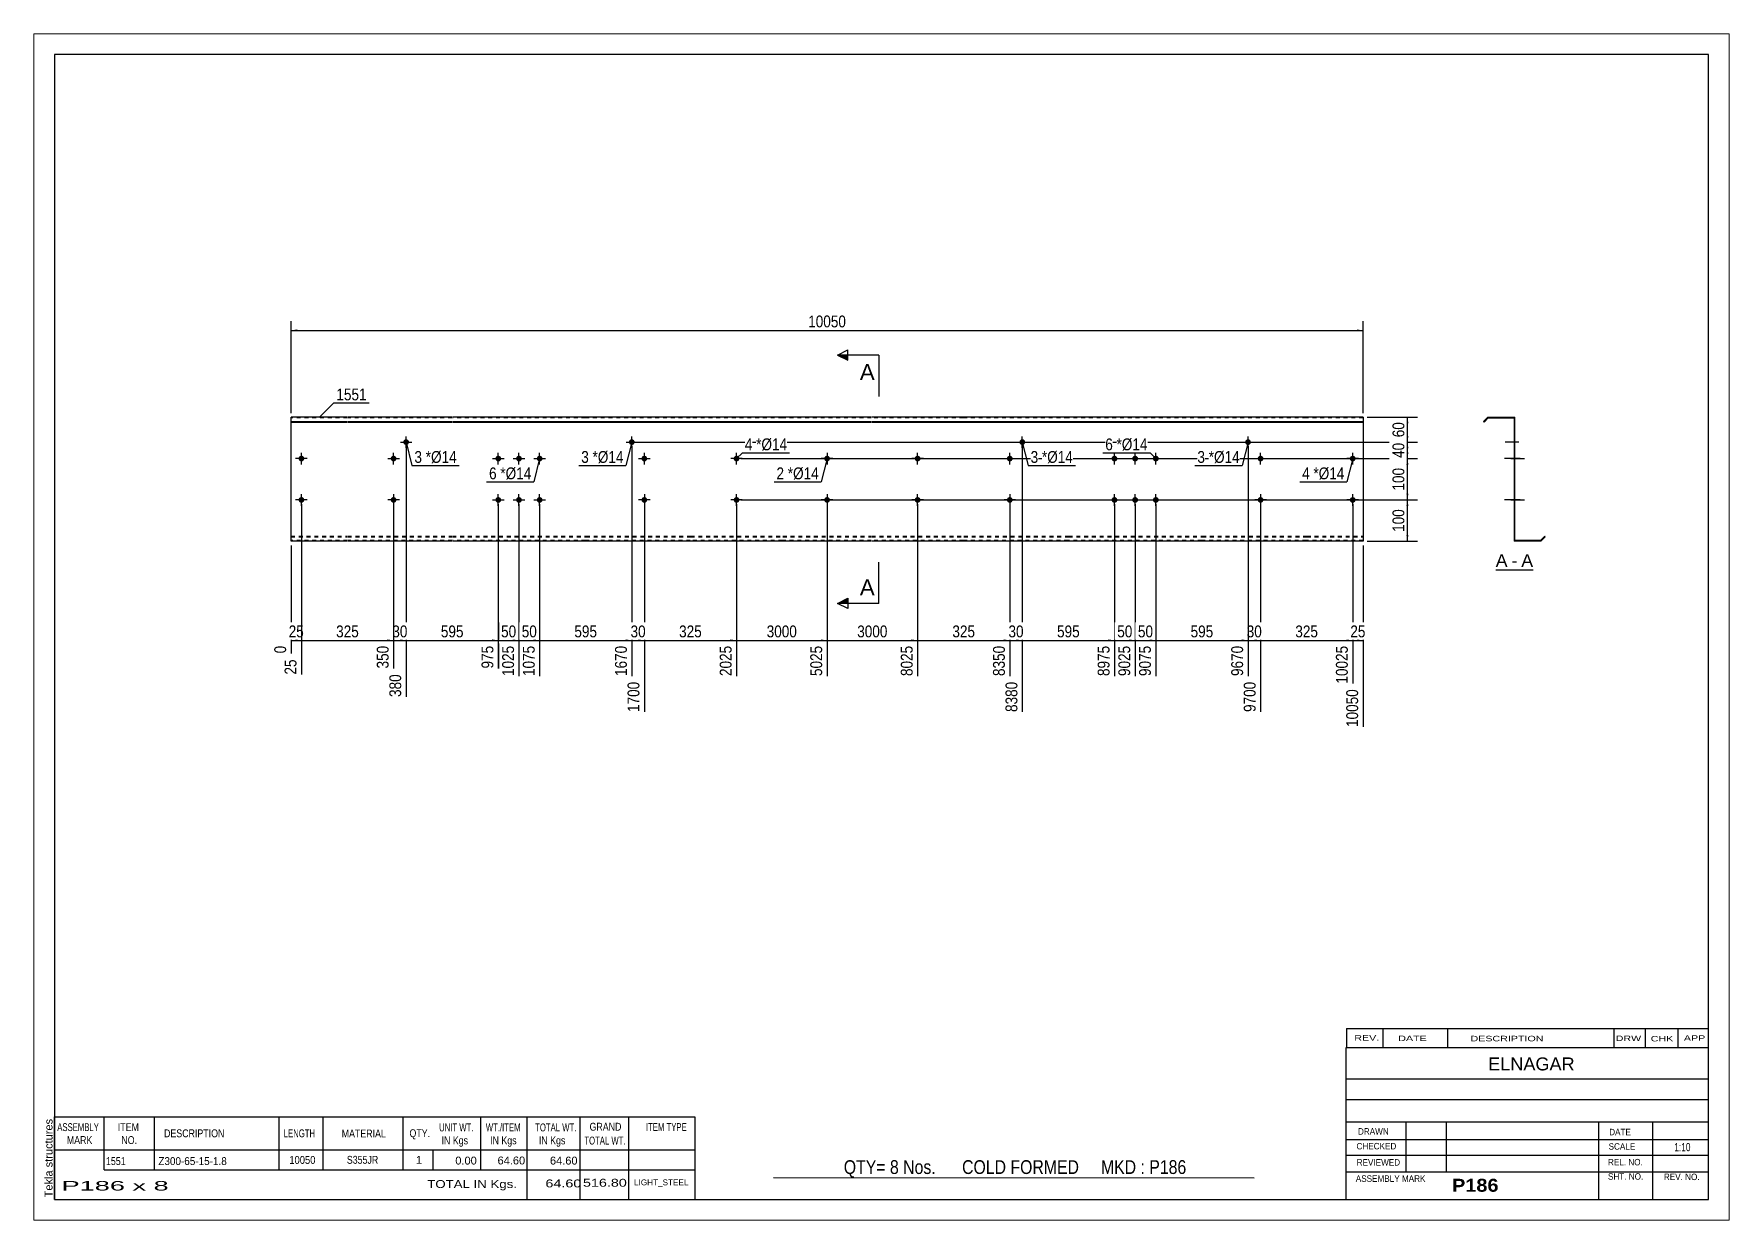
# Paper-space layout 'Layout1' of a CAD drawing. Header units: millimetres. Extents: x 0 to 410, y 0 to 287.
# The model-space entities are those that its viewports show. They can reach past a viewport. Long polylines and large blocks are cut down to what shows.
import ezdxf

# ---------------------------------------------------------------- set-up
doc = ezdxf.new("R2010")
doc.units = ezdxf.units.MM
doc.linetypes.add('DXK_LINE_DOT1', pattern=[1.8814, 0.9407, -0.9407])
doc.layers.add('Viewport layer', color=7, linetype='Continuous', plot=False)
doc.styles.add('Arial', font='ARIAL.TTF', dxfattribs={"height": 0.2})
doc.styles.add('Arial Bold', font='ARIALBD.TTF', dxfattribs={"height": 0.2})
doc.styles.add('Arial Narrow', font='ARIALN.TTF', dxfattribs={"height": 0.2})

# ---------------------------------------------------------------- blocks, each defined once
blk = doc.blocks.new('Unknown-627191795-2017')
at = {"color": 5, "linetype": 'Continuous'}
for p, q in [((342.8, 102.75), (-57.2, 102.75)), ((-57.2, 102.75), (-57.2, -174.25)), ((342.8, -174.25), (342.8, 102.75)), ((-57.2, -174.25), (342.8, -174.25))]:
    blk.add_line(p, q, dxfattribs=at)
at = {"color": 174, "linetype": 'Continuous', "style": 'Arial'}
blk.add_text('Tekla structures', height=1.9102, rotation=90, dxfattribs=at).set_placement((-57.7, -173.75))
blk = doc.blocks.new('Unknown-627191795-12 - 1242')
at = {"color": 7, "linetype": 'Continuous'}
blk.add_line((291.36, -21.95), (300.39, -21.95), dxfattribs=at)
at = {"color": 0, "linetype": 'Continuous'}
blk.add_wipeout([(294.2, -21.2), (294.2, -18), (291.36, -18), (291.36, -21.2)], dxfattribs=at)
blk.add_wipeout([(296.58, -21.2), (296.58, -18), (295.16, -18), (295.16, -21.2)], dxfattribs=at)
at = {"color": 96, "linetype": 'Continuous', "style": 'Arial'}
blk.add_text('A', height=3.06, dxfattribs=at).set_placement((291.36, -21.2))
at = {"color": 0, "linetype": 'Continuous'}
blk.add_wipeout([(300.39, -21.2), (300.39, -18), (297.54, -18), (297.54, -21.2)], dxfattribs=at)
at = {"color": 96, "linetype": 'Continuous', "style": 'Arial'}
for s, p in [('-', (295.16, -21.2)), ('A', (297.54, -21.2))]:
    blk.add_text(s, height=3.06, dxfattribs=at).set_placement(p)
blk = doc.blocks.new('Bolt-627191795-1223 - 1203')
at = {"linetype": 'Continuous'}
blk.add_hatch(color=3, dxfattribs=at).paths.add_polyline_path([(27.13, 8.98, -1), (28.53, 8.98, -1)])
at = {"color": 3, "linetype": 'Continuous'}
for p, q in [((26.43, 8.98), (29.23, 8.98)), ((27.83, 7.58), (27.83, 10.38))]:
    blk.add_line(p, q, dxfattribs=at)
blk = doc.blocks.new('Part-627191795-1218 - 1203')
at = {"color": 2, "linetype": 'Continuous'}
for p, q in [((0, -15), (0, 15)), ((13.6, 15), (0, 15)), ((0, 13.94), (13.6, 13.94)), ((0, 13.81), (13.6, 13.81)), ((38.92, 15), (13.7, 15)), ((13.7, 13.94), (38.92, 13.94)), ((13.7, 13.81), (38.92, 13.81)), ((71.22, 15), (39.02, 15)), ((39.02, 13.94), (71.22, 13.94)), ((39.02, 13.81), (71.22, 13.81)), ((96.54, 15), (71.32, 15)), ((71.32, 13.94), (96.54, 13.94)), ((71.32, 13.81), (96.54, 13.81)), ((118.84, 15), (96.64, 15)), ((96.64, 13.94), (118.84, 13.94)), ((96.64, 13.81), (118.84, 13.81)), ((140.34, 15), (118.94, 15)), ((118.94, 13.94), (140.34, 13.94)), ((118.94, 13.81), (140.34, 13.81)), ((162.63, 15), (140.44, 15)), ((140.44, 13.94), (162.63, 13.94)), ((140.44, 13.81), (162.63, 13.81)), ((187.96, 15), (162.73, 15)), ((162.73, 13.94), (187.96, 13.94)), ((162.73, 13.81), (187.96, 13.81)), ((220.25, 15), (188.06, 15)), ((188.06, 13.94), (220.25, 13.94)), ((188.06, 13.81), (220.25, 13.81)), ((245.57, 15), (220.35, 15)), ((220.35, 13.94), (245.57, 13.94)), ((220.35, 13.81), (245.57, 13.81)), ((259.27, 15), (245.67, 15)), ((245.67, 13.94), (259.27, 13.94)), ((245.67, 13.81), (259.27, 13.81)), ((259.27, 15), (259.27, 13.94)), ((259.27, 13.94), (259.27, -15)), ((13.6, -15), (0, -15)), ((38.92, -15), (13.7, -15)), ((71.22, -15), (39.02, -15)), ((96.54, -15), (71.32, -15)), ((118.84, -15), (96.64, -15)), ((140.34, -15), (118.94, -15)), ((162.63, -15), (140.44, -15)), ((187.96, -15), (162.73, -15)), ((220.25, -15), (188.06, -15)), ((245.57, -15), (220.35, -15)), ((259.27, -15), (245.67, -15))]:
    blk.add_line(p, q, dxfattribs=at)
at = {"color": 7, "linetype": 'DXK_LINE_DOT1'}
for p, q in [((13.6, 14.82), (0, 14.82)), ((38.92, 14.82), (13.7, 14.82)), ((71.22, 14.82), (39.02, 14.82)), ((96.54, 14.82), (71.32, 14.82)), ((118.84, 14.82), (96.64, 14.82)), ((140.34, 14.82), (118.94, 14.82)), ((162.63, 14.82), (140.44, 14.82)), ((187.96, 14.82), (162.73, 14.82)), ((220.25, 14.82), (188.06, 14.82)), ((245.57, 14.82), (220.35, 14.82)), ((259.27, 14.82), (245.67, 14.82)), ((0, -13.81), (13.6, -13.81)), ((0, -13.94), (13.6, -13.94)), ((13.6, -14.82), (0, -14.82)), ((13.7, -13.81), (38.92, -13.81)), ((13.7, -13.94), (38.92, -13.94)), ((38.92, -14.82), (13.7, -14.82)), ((39.02, -13.81), (71.22, -13.81)), ((39.02, -13.94), (71.22, -13.94)), ((71.22, -14.82), (39.02, -14.82)), ((71.32, -13.81), (96.54, -13.81)), ((71.32, -13.94), (96.54, -13.94)), ((96.54, -14.82), (71.32, -14.82)), ((96.64, -13.81), (118.84, -13.81)), ((96.64, -13.94), (118.84, -13.94)), ((118.84, -14.82), (96.64, -14.82)), ((118.94, -13.81), (140.34, -13.81)), ((118.94, -13.94), (140.34, -13.94)), ((140.34, -14.82), (118.94, -14.82)), ((140.44, -13.81), (162.63, -13.81)), ((140.44, -13.94), (162.63, -13.94)), ((162.63, -14.82), (140.44, -14.82)), ((162.73, -13.81), (187.96, -13.81)), ((162.73, -13.94), (187.96, -13.94)), ((187.96, -14.82), (162.73, -14.82)), ((188.06, -13.81), (220.25, -13.81)), ((188.06, -13.94), (220.25, -13.94)), ((220.25, -14.82), (188.06, -14.82)), ((220.35, -13.81), (245.57, -13.81)), ((220.35, -13.94), (245.57, -13.94)), ((245.57, -14.82), (220.35, -14.82)), ((245.67, -13.81), (259.27, -13.81)), ((245.67, -13.94), (259.27, -13.94)), ((259.27, -14.82), (245.67, -14.82))]:
    blk.add_line(p, q, dxfattribs=at)
blk = doc.blocks.new('Bolt-627191795-1219 - 1203')
at = {"linetype": 'Continuous'}
blk.add_hatch(color=3, dxfattribs=at).paths.add_polyline_path([(176.16, 8.98, -1), (177.56, 8.98, -1)])
at = {"color": 3, "linetype": 'Continuous'}
for p, q in [((175.46, 8.98), (178.26, 8.98)), ((176.86, 7.58), (176.86, 10.38))]:
    blk.add_line(p, q, dxfattribs=at)
blk = doc.blocks.new('Bolt-627191795-1220 - 1203')
at = {"linetype": 'Continuous'}
blk.add_hatch(color=3, dxfattribs=at).paths.add_polyline_path([(230.75, 8.98, -1), (232.15, 8.98, -1)])
at = {"color": 3, "linetype": 'Continuous'}
for p, q in [((230.05, 8.98), (232.85, 8.98)), ((231.45, 7.58), (231.45, 10.38))]:
    blk.add_line(p, q, dxfattribs=at)
blk = doc.blocks.new('Bolt-627191795-1221 - 1203')
at = {"linetype": 'Continuous'}
for points in [[(198.45, 5, -1), (199.85, 5, -1)], [(203.45, 5, -1), (204.85, 5, -1)], [(208.45, 5, -1), (209.85, 5, -1)], [(198.45, -5, -1), (199.85, -5, -1)], [(203.45, -5, -1), (204.85, -5, -1)], [(208.45, -5, -1), (209.85, -5, -1)]]:
    blk.add_hatch(color=3, dxfattribs=at).paths.add_polyline_path(points)
at = {"color": 3, "linetype": 'Continuous'}
for p, q in [((197.75, 5), (200.55, 5)), ((199.15, 3.6), (199.15, 6.4)), ((202.75, 5), (205.55, 5)), ((204.15, 3.6), (204.15, 6.4)), ((207.75, 5), (210.55, 5)), ((209.15, 3.6), (209.15, 6.4)), ((199.15, -6.4), (199.15, -3.6)), ((204.15, -6.4), (204.15, -3.6)), ((209.15, -6.4), (209.15, -3.6)), ((197.75, -5), (200.55, -5)), ((202.75, -5), (205.55, -5)), ((207.75, -5), (210.55, -5))]:
    blk.add_line(p, q, dxfattribs=at)
blk = doc.blocks.new('Bolt-627191795-1222 - 1203')
at = {"linetype": 'Continuous'}
blk.add_hatch(color=3, dxfattribs=at).paths.add_polyline_path([(174.53, -5, -1), (173.13, -5, -1)])
at = {"color": 3, "linetype": 'Continuous'}
for p, q in [((173.83, -3.6), (173.83, -6.4)), ((175.23, -5), (172.43, -5))]:
    blk.add_line(p, q, dxfattribs=at)
blk = doc.blocks.new('Bolt-627191795-1224 - 1203')
at = {"linetype": 'Continuous'}
blk.add_hatch(color=3, dxfattribs=at).paths.add_polyline_path([(81.71, 8.98, -1), (83.11, 8.98, -1)])
at = {"color": 3, "linetype": 'Continuous'}
for p, q in [((81.01, 8.98), (83.81, 8.98)), ((82.41, 7.58), (82.41, 10.38))]:
    blk.add_line(p, q, dxfattribs=at)
blk = doc.blocks.new('Bolt-627191795-1225 - 1203')
at = {"linetype": 'Continuous'}
for points in [[(49.42, 5, -1), (50.82, 5, -1)], [(54.42, 5, -1), (55.82, 5, -1)], [(59.42, 5, -1), (60.82, 5, -1)], [(49.42, -5, -1), (50.82, -5, -1)], [(54.42, -5, -1), (55.82, -5, -1)], [(59.42, -5, -1), (60.82, -5, -1)]]:
    blk.add_hatch(color=3, dxfattribs=at).paths.add_polyline_path(points)
at = {"color": 3, "linetype": 'Continuous'}
for p, q in [((48.72, 5), (51.52, 5)), ((50.12, 3.6), (50.12, 6.4)), ((53.72, 5), (56.52, 5)), ((55.12, 3.6), (55.12, 6.4)), ((58.72, 5), (61.52, 5)), ((60.12, 3.6), (60.12, 6.4)), ((50.12, -6.4), (50.12, -3.6)), ((55.12, -6.4), (55.12, -3.6)), ((60.12, -6.4), (60.12, -3.6)), ((48.72, -5), (51.52, -5)), ((53.72, -5), (56.52, -5)), ((58.72, -5), (61.52, -5))]:
    blk.add_line(p, q, dxfattribs=at)
blk = doc.blocks.new('Bolt-627191795-1226 - 1203')
at = {"linetype": 'Continuous'}
blk.add_hatch(color=3, dxfattribs=at).paths.add_polyline_path([(25.49, -5, -1), (24.09, -5, -1)])
at = {"color": 3, "linetype": 'Continuous'}
for p, q in [((24.79, -3.6), (24.79, -6.4)), ((26.19, -5), (23.39, -5))]:
    blk.add_line(p, q, dxfattribs=at)
blk = doc.blocks.new('Bolt-627191795-1227 - 1203')
at = {"linetype": 'Continuous'}
for points in [[(130.34, 5, -1), (128.94, 5, -1)], [(130.34, -5, -1), (128.94, -5, -1)]]:
    blk.add_hatch(color=3, dxfattribs=at).paths.add_polyline_path(points)
at = {"color": 3, "linetype": 'Continuous'}
for p, q in [((131.04, 5), (128.24, 5)), ((129.64, 6.4), (129.64, 3.6)), ((129.64, -3.6), (129.64, -6.4)), ((131.04, -5), (128.24, -5))]:
    blk.add_line(p, q, dxfattribs=at)
blk = doc.blocks.new('Bolt-627191795-1228 - 1203')
at = {"linetype": 'Continuous'}
blk.add_hatch(color=3, dxfattribs=at).paths.add_polyline_path([(173.13, 5, -1), (174.53, 5, -1)])
at = {"color": 3, "linetype": 'Continuous'}
for p, q in [((172.43, 5), (175.23, 5)), ((173.83, 3.6), (173.83, 6.4))]:
    blk.add_line(p, q, dxfattribs=at)
blk = doc.blocks.new('Bolt-627191795-1229 - 1203')
at = {"linetype": 'Continuous'}
blk.add_hatch(color=3, dxfattribs=at).paths.add_polyline_path([(24.09, 5, -1), (25.49, 5, -1)])
at = {"color": 3, "linetype": 'Continuous'}
for p, q in [((23.39, 5), (26.19, 5)), ((24.79, 3.6), (24.79, 6.4))]:
    blk.add_line(p, q, dxfattribs=at)
blk = doc.blocks.new('Bolt-627191795-1230 - 1203')
at = {"linetype": 'Continuous'}
blk.add_hatch(color=3, dxfattribs=at).paths.add_polyline_path([(84.74, 5, -1), (86.14, 5, -1)])
at = {"color": 3, "linetype": 'Continuous'}
for p, q in [((84.04, 5), (86.84, 5)), ((85.44, 3.6), (85.44, 6.4))]:
    blk.add_line(p, q, dxfattribs=at)
blk = doc.blocks.new('Bolt-627191795-1231 - 1203')
at = {"linetype": 'Continuous'}
blk.add_hatch(color=3, dxfattribs=at).paths.add_polyline_path([(86.14, -5, -1), (84.74, -5, -1)])
at = {"color": 3, "linetype": 'Continuous'}
for p, q in [((85.44, -3.6), (85.44, -6.4)), ((86.84, -5), (84.04, -5))]:
    blk.add_line(p, q, dxfattribs=at)
blk = doc.blocks.new('Bolt-627191795-1232 - 1203')
at = {"linetype": 'Continuous'}
for points in [[(1.8, 5, -1), (3.2, 5, -1)], [(107.04, 5, -1), (108.44, 5, -1)]]:
    blk.add_hatch(color=3, dxfattribs=at).paths.add_polyline_path(points)
at = {"color": 3, "linetype": 'Continuous'}
for p, q in [((3.9, 5), (1.1, 5)), ((2.5, 3.6), (2.5, 6.4)), ((109.14, 5), (106.34, 5)), ((107.74, 3.6), (107.74, 6.4))]:
    blk.add_line(p, q, dxfattribs=at)
blk = doc.blocks.new('Bolt-627191795-1233 - 1203')
at = {"linetype": 'Continuous'}
for points in [[(1.8, -5, -1), (3.2, -5, -1)], [(107.04, -5, -1), (108.44, -5, -1)]]:
    blk.add_hatch(color=3, dxfattribs=at).paths.add_polyline_path(points)
at = {"color": 3, "linetype": 'Continuous'}
for p, q in [((2.5, -6.4), (2.5, -3.6)), ((107.74, -6.4), (107.74, -3.6)), ((3.9, -5), (1.1, -5)), ((109.14, -5), (106.34, -5))]:
    blk.add_line(p, q, dxfattribs=at)
blk = doc.blocks.new('Bolt-627191795-1234 - 1203')
at = {"linetype": 'Continuous'}
blk.add_hatch(color=3, dxfattribs=at).paths.add_polyline_path([(233.78, 5, -1), (235.18, 5, -1)])
at = {"color": 3, "linetype": 'Continuous'}
for p, q in [((233.08, 5), (235.88, 5)), ((234.48, 3.6), (234.48, 6.4))]:
    blk.add_line(p, q, dxfattribs=at)
blk = doc.blocks.new('Bolt-627191795-1235 - 1203')
at = {"linetype": 'Continuous'}
blk.add_hatch(color=3, dxfattribs=at).paths.add_polyline_path([(235.18, -5, -1), (233.78, -5, -1)])
at = {"color": 3, "linetype": 'Continuous'}
for p, q in [((234.48, -3.6), (234.48, -6.4)), ((235.88, -5), (233.08, -5))]:
    blk.add_line(p, q, dxfattribs=at)
blk = doc.blocks.new('Bolt-627191795-1236 - 1203')
at = {"linetype": 'Continuous'}
for points in [[(150.83, 5, -1), (152.23, 5, -1)], [(256.07, 5, -1), (257.47, 5, -1)]]:
    blk.add_hatch(color=3, dxfattribs=at).paths.add_polyline_path(points)
at = {"color": 3, "linetype": 'Continuous'}
for p, q in [((152.93, 5), (150.13, 5)), ((151.53, 3.6), (151.53, 6.4)), ((258.17, 5), (255.37, 5)), ((256.77, 3.6), (256.77, 6.4))]:
    blk.add_line(p, q, dxfattribs=at)
blk = doc.blocks.new('Bolt-627191795-1237 - 1203')
at = {"linetype": 'Continuous'}
for points in [[(150.83, -5, -1), (152.23, -5, -1)], [(256.07, -5, -1), (257.47, -5, -1)]]:
    blk.add_hatch(color=3, dxfattribs=at).paths.add_polyline_path(points)
at = {"color": 3, "linetype": 'Continuous'}
for p, q in [((151.53, -6.4), (151.53, -3.6)), ((256.77, -6.4), (256.77, -3.6)), ((152.93, -5), (150.13, -5)), ((258.17, -5), (255.37, -5))]:
    blk.add_line(p, q, dxfattribs=at)
blk = doc.blocks.new('Bolt-627191795-1248 - 1242')
at = {"linetype": 'Continuous'}
blk.add_hatch(color=3, dxfattribs=at).paths.add_polyline_path([(295.96, -5.7), (295.96, -4.3), (295.78, -4.3), (295.78, -5.7)])
at = {"color": 3, "linetype": 'Continuous'}
for p, q in [((295.96, -4.3), (295.78, -4.3)), ((296.76, -5), (295.78, -5)), ((295.96, -5.7), (295.78, -5.7))]:
    blk.add_line(p, q, dxfattribs=at)
blk = doc.blocks.new('Part-627191795-1244 - 1242')
at = {"color": 2, "linetype": 'Continuous'}
for p, q in [((289.46, 15), (288.4, 13.94)), ((288.4, 13.94), (288.53, 13.81)), ((288.53, 13.81), (289.54, 14.82)), ((289.46, 15), (295.96, 15)), ((289.54, 14.82), (295.78, 14.82)), ((295.78, 14.82), (295.78, -15)), ((295.96, -14.82), (295.96, 15)), ((302.28, -15), (295.78, -15)), ((302.21, -14.82), (295.96, -14.82)), ((303.21, -13.81), (302.21, -14.82)), ((302.28, -15), (303.34, -13.94)), ((303.34, -13.94), (303.21, -13.81))]:
    blk.add_line(p, q, dxfattribs=at)
blk = doc.blocks.new('Bolt-627191795-1245 - 1242')
at = {"linetype": 'Continuous'}
blk.add_hatch(color=3, dxfattribs=at).paths.add_polyline_path([(295.78, 9.68), (295.78, 8.28), (295.96, 8.28), (295.96, 9.68)])
at = {"color": 3, "linetype": 'Continuous'}
for p, q in [((296.91, 8.98), (293.61, 8.98)), ((295.96, 9.68), (295.78, 9.68)), ((295.96, 8.28), (295.78, 8.28))]:
    blk.add_line(p, q, dxfattribs=at)
blk = doc.blocks.new('Bolt-627191795-1246 - 1242')
at = {"linetype": 'Continuous'}
blk.add_hatch(color=3, dxfattribs=at).paths.add_polyline_path([(295.78, 9.68), (295.78, 8.28), (295.96, 8.28), (295.96, 9.68)])
at = {"color": 3, "linetype": 'Continuous'}
for p, q in [((296.91, 8.98), (293.61, 8.98)), ((295.96, 9.68), (295.78, 9.68)), ((295.96, 8.28), (295.78, 8.28))]:
    blk.add_line(p, q, dxfattribs=at)
blk = doc.blocks.new('Bolt-627191795-1247 - 1242')
at = {"linetype": 'Continuous'}
for points in [[(295.78, 5.7), (295.78, 4.3), (295.96, 4.3), (295.96, 5.7)], [(295.78, 5.7), (295.78, 4.3), (295.96, 4.3), (295.96, 5.7)], [(295.78, 5.7), (295.78, 4.3), (295.96, 4.3), (295.96, 5.7)], [(295.78, -4.3), (295.78, -5.7), (295.96, -5.7), (295.96, -4.3)], [(295.78, -4.3), (295.78, -5.7), (295.96, -5.7), (295.96, -4.3)], [(295.78, -4.3), (295.78, -5.7), (295.96, -5.7), (295.96, -4.3)]]:
    blk.add_hatch(color=3, dxfattribs=at).paths.add_polyline_path(points)
at = {"color": 3, "linetype": 'Continuous'}
for p, q in [((297.26, 5), (293.46, 5)), ((297.26, 5), (293.46, 5)), ((297.26, 5), (293.46, 5)), ((295.96, 5.7), (295.78, 5.7)), ((295.96, 5.7), (295.78, 5.7)), ((295.96, 5.7), (295.78, 5.7)), ((295.96, 4.3), (295.78, 4.3)), ((295.96, 4.3), (295.78, 4.3)), ((295.96, 4.3), (295.78, 4.3)), ((297.26, -5), (293.46, -5)), ((297.26, -5), (293.46, -5)), ((297.26, -5), (293.46, -5)), ((295.96, -4.3), (295.78, -4.3)), ((295.96, -4.3), (295.78, -4.3)), ((295.96, -4.3), (295.78, -4.3)), ((295.96, -5.7), (295.78, -5.7)), ((295.96, -5.7), (295.78, -5.7)), ((295.96, -5.7), (295.78, -5.7))]:
    blk.add_line(p, q, dxfattribs=at)
blk = doc.blocks.new('Bolt-627191795-1249 - 1242')
at = {"linetype": 'Continuous'}
blk.add_hatch(color=3, dxfattribs=at).paths.add_polyline_path([(295.78, 9.68), (295.78, 8.28), (295.96, 8.28), (295.96, 9.68)])
at = {"color": 3, "linetype": 'Continuous'}
for p, q in [((296.91, 8.98), (293.61, 8.98)), ((295.96, 9.68), (295.78, 9.68)), ((295.96, 8.28), (295.78, 8.28))]:
    blk.add_line(p, q, dxfattribs=at)
blk = doc.blocks.new('Bolt-627191795-1250 - 1242')
at = {"linetype": 'Continuous'}
blk.add_hatch(color=3, dxfattribs=at).paths.add_polyline_path([(295.78, 9.68), (295.78, 8.28), (295.96, 8.28), (295.96, 9.68)])
at = {"color": 3, "linetype": 'Continuous'}
for p, q in [((296.91, 8.98), (293.61, 8.98)), ((295.96, 9.68), (295.78, 9.68)), ((295.96, 8.28), (295.78, 8.28))]:
    blk.add_line(p, q, dxfattribs=at)
blk = doc.blocks.new('Bolt-627191795-1251 - 1242')
at = {"linetype": 'Continuous'}
for points in [[(295.78, 5.7), (295.78, 4.3), (295.96, 4.3), (295.96, 5.7)], [(295.78, 5.7), (295.78, 4.3), (295.96, 4.3), (295.96, 5.7)], [(295.78, 5.7), (295.78, 4.3), (295.96, 4.3), (295.96, 5.7)], [(295.78, -4.3), (295.78, -5.7), (295.96, -5.7), (295.96, -4.3)], [(295.78, -4.3), (295.78, -5.7), (295.96, -5.7), (295.96, -4.3)], [(295.78, -4.3), (295.78, -5.7), (295.96, -5.7), (295.96, -4.3)]]:
    blk.add_hatch(color=3, dxfattribs=at).paths.add_polyline_path(points)
at = {"color": 3, "linetype": 'Continuous'}
for p, q in [((297.26, 5), (293.46, 5)), ((297.26, 5), (293.46, 5)), ((297.26, 5), (293.46, 5)), ((295.96, 5.7), (295.78, 5.7)), ((295.96, 5.7), (295.78, 5.7)), ((295.96, 5.7), (295.78, 5.7)), ((295.96, 4.3), (295.78, 4.3)), ((295.96, 4.3), (295.78, 4.3)), ((295.96, 4.3), (295.78, 4.3)), ((297.26, -5), (293.46, -5)), ((297.26, -5), (293.46, -5)), ((297.26, -5), (293.46, -5)), ((295.96, -4.3), (295.78, -4.3)), ((295.96, -4.3), (295.78, -4.3)), ((295.96, -4.3), (295.78, -4.3)), ((295.96, -5.7), (295.78, -5.7)), ((295.96, -5.7), (295.78, -5.7)), ((295.96, -5.7), (295.78, -5.7))]:
    blk.add_line(p, q, dxfattribs=at)
blk = doc.blocks.new('Bolt-627191795-1252 - 1242')
at = {"linetype": 'Continuous'}
blk.add_hatch(color=3, dxfattribs=at).paths.add_polyline_path([(295.96, -5.7), (295.96, -4.3), (295.78, -4.3), (295.78, -5.7)])
at = {"color": 3, "linetype": 'Continuous'}
for p, q in [((295.96, -4.3), (295.78, -4.3)), ((296.76, -5), (295.78, -5)), ((295.96, -5.7), (295.78, -5.7))]:
    blk.add_line(p, q, dxfattribs=at)
blk = doc.blocks.new('Bolt-627191795-1253 - 1242')
at = {"linetype": 'Continuous'}
for points in [[(295.96, 4.3), (295.96, 5.7), (295.78, 5.7), (295.78, 4.3)], [(295.96, -5.7), (295.96, -4.3), (295.78, -4.3), (295.78, -5.7)]]:
    blk.add_hatch(color=3, dxfattribs=at).paths.add_polyline_path(points)
at = {"color": 3, "linetype": 'Continuous'}
for p, q in [((295.96, 5), (293.78, 5)), ((295.96, 5.7), (295.78, 5.7)), ((295.96, 4.3), (295.78, 4.3)), ((295.96, -5), (293.78, -5)), ((295.96, -4.3), (295.78, -4.3)), ((295.96, -5.7), (295.78, -5.7))]:
    blk.add_line(p, q, dxfattribs=at)
blk = doc.blocks.new('Bolt-627191795-1254 - 1242')
at = {"linetype": 'Continuous'}
blk.add_hatch(color=3, dxfattribs=at).paths.add_polyline_path([(295.78, 5.7), (295.78, 4.3), (295.96, 4.3), (295.96, 5.7)])
at = {"color": 3, "linetype": 'Continuous'}
for p, q in [((296.91, 5), (293.61, 5)), ((295.96, 5.7), (295.78, 5.7)), ((295.96, 4.3), (295.78, 4.3))]:
    blk.add_line(p, q, dxfattribs=at)
blk = doc.blocks.new('Bolt-627191795-1255 - 1242')
at = {"linetype": 'Continuous'}
blk.add_hatch(color=3, dxfattribs=at).paths.add_polyline_path([(295.78, 5.7), (295.78, 4.3), (295.96, 4.3), (295.96, 5.7)])
at = {"color": 3, "linetype": 'Continuous'}
for p, q in [((296.91, 5), (293.61, 5)), ((295.96, 5.7), (295.78, 5.7)), ((295.96, 4.3), (295.78, 4.3))]:
    blk.add_line(p, q, dxfattribs=at)
blk = doc.blocks.new('Bolt-627191795-1256 - 1242')
at = {"linetype": 'Continuous'}
blk.add_hatch(color=3, dxfattribs=at).paths.add_polyline_path([(295.78, 5.7), (295.78, 4.3), (295.96, 4.3), (295.96, 5.7)])
at = {"color": 3, "linetype": 'Continuous'}
for p, q in [((296.91, 5), (293.61, 5)), ((295.96, 5.7), (295.78, 5.7)), ((295.96, 4.3), (295.78, 4.3))]:
    blk.add_line(p, q, dxfattribs=at)
blk = doc.blocks.new('Bolt-627191795-1257 - 1242')
at = {"linetype": 'Continuous'}
blk.add_hatch(color=3, dxfattribs=at).paths.add_polyline_path([(295.96, -5.7), (295.96, -4.3), (295.78, -4.3), (295.78, -5.7)])
at = {"color": 3, "linetype": 'Continuous'}
for p, q in [((295.96, -4.3), (295.78, -4.3)), ((296.76, -5), (295.78, -5)), ((295.96, -5.7), (295.78, -5.7))]:
    blk.add_line(p, q, dxfattribs=at)
blk = doc.blocks.new('Bolt-627191795-1258 - 1242')
at = {"linetype": 'Continuous'}
blk.add_hatch(color=3, dxfattribs=at).paths.add_polyline_path([(295.78, 5.7), (295.78, 4.3), (295.96, 4.3), (295.96, 5.7)])
blk.add_hatch(color=3, dxfattribs=at).paths.add_polyline_path([(295.78, 5.7), (295.78, 4.3), (295.96, 4.3), (295.96, 5.7)])
at = {"color": 3, "linetype": 'Continuous'}
for p, q in [((294.98, 5), (298.28, 5)), ((294.98, 5), (298.28, 5)), ((295.78, 5.7), (295.96, 5.7)), ((295.78, 5.7), (295.96, 5.7)), ((295.78, 4.3), (295.96, 4.3)), ((295.78, 4.3), (295.96, 4.3))]:
    blk.add_line(p, q, dxfattribs=at)
blk = doc.blocks.new('Bolt-627191795-1259 - 1242')
at = {"linetype": 'Continuous'}
blk.add_hatch(color=3, dxfattribs=at).paths.add_polyline_path([(295.78, -4.3), (295.78, -5.7), (295.96, -5.7), (295.96, -4.3)])
blk.add_hatch(color=3, dxfattribs=at).paths.add_polyline_path([(295.78, -4.3), (295.78, -5.7), (295.96, -5.7), (295.96, -4.3)])
at = {"color": 3, "linetype": 'Continuous'}
for p, q in [((294.98, -5), (298.28, -5)), ((294.98, -5), (298.28, -5)), ((295.78, -4.3), (295.96, -4.3)), ((295.78, -4.3), (295.96, -4.3)), ((295.78, -5.7), (295.96, -5.7)), ((295.78, -5.7), (295.96, -5.7))]:
    blk.add_line(p, q, dxfattribs=at)
blk = doc.blocks.new('Bolt-627191795-1260 - 1242')
at = {"linetype": 'Continuous'}
blk.add_hatch(color=3, dxfattribs=at).paths.add_polyline_path([(295.78, 5.7), (295.78, 4.3), (295.96, 4.3), (295.96, 5.7)])
at = {"color": 3, "linetype": 'Continuous'}
for p, q in [((296.91, 5), (293.61, 5)), ((295.96, 5.7), (295.78, 5.7)), ((295.96, 4.3), (295.78, 4.3))]:
    blk.add_line(p, q, dxfattribs=at)
blk = doc.blocks.new('Bolt-627191795-1261 - 1242')
at = {"linetype": 'Continuous'}
blk.add_hatch(color=3, dxfattribs=at).paths.add_polyline_path([(295.96, -5.7), (295.96, -4.3), (295.78, -4.3), (295.78, -5.7)])
at = {"color": 3, "linetype": 'Continuous'}
for p, q in [((295.96, -4.3), (295.78, -4.3)), ((296.76, -5), (295.78, -5)), ((295.96, -5.7), (295.78, -5.7))]:
    blk.add_line(p, q, dxfattribs=at)
blk = doc.blocks.new('Bolt-627191795-1262 - 1242')
at = {"linetype": 'Continuous'}
blk.add_hatch(color=3, dxfattribs=at).paths.add_polyline_path([(295.78, 5.7), (295.78, 4.3), (295.96, 4.3), (295.96, 5.7)])
blk.add_hatch(color=3, dxfattribs=at).paths.add_polyline_path([(295.78, 5.7), (295.78, 4.3), (295.96, 4.3), (295.96, 5.7)])
at = {"color": 3, "linetype": 'Continuous'}
for p, q in [((294.98, 5), (298.28, 5)), ((294.98, 5), (298.28, 5)), ((295.78, 5.7), (295.96, 5.7)), ((295.78, 5.7), (295.96, 5.7)), ((295.78, 4.3), (295.96, 4.3)), ((295.78, 4.3), (295.96, 4.3))]:
    blk.add_line(p, q, dxfattribs=at)
blk = doc.blocks.new('Bolt-627191795-1263 - 1242')
at = {"linetype": 'Continuous'}
blk.add_hatch(color=3, dxfattribs=at).paths.add_polyline_path([(295.78, -4.3), (295.78, -5.7), (295.96, -5.7), (295.96, -4.3)])
blk.add_hatch(color=3, dxfattribs=at).paths.add_polyline_path([(295.78, -4.3), (295.78, -5.7), (295.96, -5.7), (295.96, -4.3)])
at = {"color": 3, "linetype": 'Continuous'}
for p, q in [((294.98, -5), (298.28, -5)), ((294.98, -5), (298.28, -5)), ((295.78, -4.3), (295.96, -4.3)), ((295.78, -4.3), (295.96, -4.3)), ((295.78, -5.7), (295.96, -5.7)), ((295.78, -5.7), (295.96, -5.7))]:
    blk.add_line(p, q, dxfattribs=at)
blk = doc.blocks.new('StraightDimension-627191795-1279 - 1203')
at = {"linetype": 'Continuous'}
blk.add_hatch(color=7, dxfattribs=at).paths.add_polyline_path([(255.27, -38.75), (256.77, -39), (255.27, -39.25)])
at = {"color": 7, "linetype": 'Continuous'}
for p, q in [((234.48, -6), (234.48, -56.31)), ((256.77, -6), (256.77, -49.44)), ((234.48, -39), (256.77, -39))]:
    blk.add_line(p, q, dxfattribs=at)
at = {"color": 0}
blk.add_wipeout([(248.97, -38.85), (248.97, -34.65), (242.28, -34.65), (242.28, -38.85)], dxfattribs=at)
at = {"color": 0, "linetype": 'Continuous'}
blk.add_wipeout([(256.17, -39.7), (251.97, -39.7), (251.97, -50.04), (256.17, -50.04)], dxfattribs=at)
at = {"color": 3, "style": 'Arial Narrow'}
blk.add_text('325', height=2.863, dxfattribs=at).set_placement((242.88, -38.25))
at = {"color": 3, "linetype": 'Continuous', "style": 'Arial Narrow'}
blk.add_text('10025', height=2.863, rotation=90.0002, dxfattribs=at).set_placement((255.57, -49.44))
blk = doc.blocks.new('StraightDimension-627191795-1289 - 1203')
at = {"linetype": 'Continuous'}
blk.add_hatch(color=7, dxfattribs=at).paths.add_polyline_path([(106.24, -38.75), (107.74, -39), (106.24, -39.25)])
at = {"color": 7, "linetype": 'Continuous'}
for p, q in [((85.44, -6), (85.44, -56.31)), ((107.74, -6), (107.74, -47.61)), ((85.44, -39), (107.74, -39))]:
    blk.add_line(p, q, dxfattribs=at)
at = {"color": 0}
blk.add_wipeout([(99.93, -38.85), (99.93, -34.65), (93.25, -34.65), (93.25, -38.85)], dxfattribs=at)
at = {"color": 0, "linetype": 'Continuous'}
blk.add_wipeout([(107.14, -39.7), (102.94, -39.7), (102.94, -48.21), (107.14, -48.21)], dxfattribs=at)
at = {"color": 3, "style": 'Arial Narrow'}
blk.add_text('325', height=2.863, dxfattribs=at).set_placement((93.85, -38.25))
at = {"color": 3, "linetype": 'Continuous', "style": 'Arial Narrow'}
blk.add_text('2025', height=2.863, rotation=90.0002, dxfattribs=at).set_placement((106.54, -47.61))
blk = doc.blocks.new('StraightDimension-627191795-1284 - 1203')
at = {"linetype": 'Continuous'}
blk.add_hatch(color=7, dxfattribs=at).paths.add_polyline_path([(197.65, -38.75), (199.15, -39), (197.65, -39.25)])
at = {"color": 7, "linetype": 'Continuous'}
for p, q in [((176.86, 7.98), (176.86, -56.31)), ((199.15, -6), (199.15, -47.61)), ((176.86, -39), (199.15, -39))]:
    blk.add_line(p, q, dxfattribs=at)
at = {"color": 0}
blk.add_wipeout([(191.35, -38.85), (191.35, -34.65), (184.66, -34.65), (184.66, -38.85)], dxfattribs=at)
at = {"color": 0, "linetype": 'Continuous'}
blk.add_wipeout([(198.55, -39.7), (194.35, -39.7), (194.35, -48.21), (198.55, -48.21)], dxfattribs=at)
at = {"color": 3, "style": 'Arial Narrow'}
blk.add_text('595', height=2.863, dxfattribs=at).set_placement((185.26, -38.25))
at = {"color": 3, "linetype": 'Continuous', "style": 'Arial Narrow'}
blk.add_text('8975', height=2.863, rotation=90.0002, dxfattribs=at).set_placement((197.95, -47.61))
blk = doc.blocks.new('StraightDimension-627191795-1283 - 1203')
at = {"linetype": 'Continuous'}
blk.add_hatch(color=7, dxfattribs=at).paths.add_polyline_path([(202.65, -38.75), (204.15, -39), (202.65, -39.25)])
at = {"color": 7, "linetype": 'Continuous'}
for p, q in [((199.15, -6), (199.15, -47.61)), ((204.15, -6), (204.15, -47.61)), ((199.15, -39), (204.15, -39))]:
    blk.add_line(p, q, dxfattribs=at)
at = {"color": 0}
blk.add_wipeout([(204.08, -38.85), (204.08, -34.65), (199.22, -34.65), (199.22, -38.85)], dxfattribs=at)
at = {"color": 0, "linetype": 'Continuous'}
blk.add_wipeout([(203.55, -39.7), (199.35, -39.7), (199.35, -48.21), (203.55, -48.21)], dxfattribs=at)
at = {"color": 3, "style": 'Arial Narrow'}
blk.add_text('50', height=2.863, dxfattribs=at).set_placement((199.82, -38.25))
at = {"color": 3, "linetype": 'Continuous', "style": 'Arial Narrow'}
blk.add_text('9025', height=2.863, rotation=90.0002, dxfattribs=at).set_placement((202.95, -47.61))
blk = doc.blocks.new('StraightDimension-627191795-1293 - 1203')
at = {"linetype": 'Continuous'}
blk.add_hatch(color=7, dxfattribs=at).paths.add_polyline_path([(53.62, -38.75), (55.12, -39), (53.62, -39.25)])
at = {"color": 7, "linetype": 'Continuous'}
for p, q in [((50.12, -6), (50.12, -45.78)), ((55.12, -6), (55.12, -47.61)), ((50.12, -39), (55.12, -39))]:
    blk.add_line(p, q, dxfattribs=at)
at = {"color": 0}
blk.add_wipeout([(55.05, -38.85), (55.05, -34.65), (50.19, -34.65), (50.19, -38.85)], dxfattribs=at)
at = {"color": 0, "linetype": 'Continuous'}
blk.add_wipeout([(54.52, -39.7), (50.32, -39.7), (50.32, -48.21), (54.52, -48.21)], dxfattribs=at)
at = {"color": 3, "style": 'Arial Narrow'}
blk.add_text('50', height=2.863, dxfattribs=at).set_placement((50.79, -38.25))
at = {"color": 3, "linetype": 'Continuous', "style": 'Arial Narrow'}
blk.add_text('1025', height=2.863, rotation=90.0002, dxfattribs=at).set_placement((53.92, -47.61))
blk = doc.blocks.new('StraightDimension-627191795-1282 - 1203')
at = {"linetype": 'Continuous'}
blk.add_hatch(color=7, dxfattribs=at).paths.add_polyline_path([(207.65, -38.75), (209.15, -39), (207.65, -39.25)])
at = {"color": 7, "linetype": 'Continuous'}
for p, q in [((204.15, -6), (204.15, -47.61)), ((209.15, -6), (209.15, -47.61)), ((204.15, -39), (209.15, -39))]:
    blk.add_line(p, q, dxfattribs=at)
at = {"color": 0}
blk.add_wipeout([(209.08, -38.85), (209.08, -34.65), (204.22, -34.65), (204.22, -38.85)], dxfattribs=at)
at = {"color": 0, "linetype": 'Continuous'}
blk.add_wipeout([(208.55, -39.7), (204.35, -39.7), (204.35, -48.21), (208.55, -48.21)], dxfattribs=at)
at = {"color": 3, "style": 'Arial Narrow'}
blk.add_text('50', height=2.863, dxfattribs=at).set_placement((204.82, -38.25))
at = {"color": 3, "linetype": 'Continuous', "style": 'Arial Narrow'}
blk.add_text('9075', height=2.863, rotation=90.0002, dxfattribs=at).set_placement((207.95, -47.61))
blk = doc.blocks.new('StraightDimension-627191795-1297 - 1203')
at = {"linetype": 'Continuous'}
blk.add_hatch(color=7, dxfattribs=at).paths.add_polyline_path([(1, -38.75), (2.5, -39), (1, -39.25)])
at = {"color": 7, "linetype": 'Continuous'}
for p, q in [((2.5, -6), (2.5, -47.26)), ((0, -16), (0, -42.13)), ((0, -39), (2.5, -39))]:
    blk.add_line(p, q, dxfattribs=at)
at = {"color": 0}
blk.add_wipeout([(3.68, -38.85), (3.68, -34.65), (-1.18, -34.65), (-1.18, -38.85)], dxfattribs=at)
at = {"color": 0, "linetype": 'Continuous'}
blk.add_wipeout([(1.9, -43), (-2.3, -43), (-2.3, -47.86), (1.9, -47.86)], dxfattribs=at)
blk.add_wipeout([(-0.6, -39.7), (-4.8, -39.7), (-4.8, -42.73), (-0.6, -42.73)], dxfattribs=at)
at = {"color": 3, "style": 'Arial Narrow'}
blk.add_text('25', height=2.863, dxfattribs=at).set_placement((-0.58, -38.25))
at = {"color": 3, "linetype": 'Continuous', "style": 'Arial Narrow'}
for s, height, p in [('0', 2.86, (-1.2, -42.13)), ('25', 2.863, (1.3, -47.26))]:
    blk.add_text(s, height=height, rotation=90.0002, dxfattribs=at).set_placement(p)
blk = doc.blocks.new('StraightDimension-627191795-1292 - 1203')
at = {"linetype": 'Continuous'}
blk.add_hatch(color=7, dxfattribs=at).paths.add_polyline_path([(58.62, -38.75), (60.12, -39), (58.62, -39.25)])
at = {"color": 7, "linetype": 'Continuous'}
for p, q in [((55.12, -6), (55.12, -47.61)), ((60.12, -6), (60.12, -47.61)), ((55.12, -39), (60.12, -39))]:
    blk.add_line(p, q, dxfattribs=at)
at = {"color": 0}
blk.add_wipeout([(60.05, -38.85), (60.05, -34.65), (55.19, -34.65), (55.19, -38.85)], dxfattribs=at)
at = {"color": 0, "linetype": 'Continuous'}
blk.add_wipeout([(59.52, -39.7), (55.32, -39.7), (55.32, -48.21), (59.52, -48.21)], dxfattribs=at)
at = {"color": 3, "style": 'Arial Narrow'}
blk.add_text('50', height=2.863, dxfattribs=at).set_placement((55.79, -38.25))
at = {"color": 3, "linetype": 'Continuous', "style": 'Arial Narrow'}
blk.add_text('1075', height=2.863, rotation=90.0002, dxfattribs=at).set_placement((58.92, -47.61))
blk = doc.blocks.new('StraightDimension-627191795-1291 - 1203')
at = {"linetype": 'Continuous'}
blk.add_hatch(color=7, dxfattribs=at).paths.add_polyline_path([(80.91, -38.75), (82.41, -39), (80.91, -39.25)])
at = {"color": 7, "linetype": 'Continuous'}
for p, q in [((82.41, 7.98), (82.41, -47.61)), ((60.12, -6), (60.12, -47.61)), ((60.12, -39), (82.41, -39))]:
    blk.add_line(p, q, dxfattribs=at)
at = {"color": 0}
blk.add_wipeout([(74.61, -38.85), (74.61, -34.65), (67.92, -34.65), (67.92, -38.85)], dxfattribs=at)
at = {"color": 0, "linetype": 'Continuous'}
blk.add_wipeout([(81.81, -39.7), (77.61, -39.7), (77.61, -48.21), (81.81, -48.21)], dxfattribs=at)
at = {"color": 3, "style": 'Arial Narrow'}
blk.add_text('595', height=2.863, dxfattribs=at).set_placement((68.52, -38.25))
at = {"color": 3, "linetype": 'Continuous', "style": 'Arial Narrow'}
blk.add_text('1670', height=2.863, rotation=90.0002, dxfattribs=at).set_placement((81.21, -47.61))
blk = doc.blocks.new('StraightDimension-627191795-1286 - 1203')
at = {"linetype": 'Continuous'}
blk.add_hatch(color=7, dxfattribs=at).paths.add_polyline_path([(172.33, -38.75), (173.83, -39), (172.33, -39.25)])
at = {"color": 7, "linetype": 'Continuous'}
for p, q in [((151.53, -6), (151.53, -47.61)), ((173.83, -6), (173.83, -47.61)), ((151.53, -39), (173.83, -39))]:
    blk.add_line(p, q, dxfattribs=at)
at = {"color": 0}
blk.add_wipeout([(166.02, -38.85), (166.02, -34.65), (159.34, -34.65), (159.34, -38.85)], dxfattribs=at)
at = {"color": 0, "linetype": 'Continuous'}
blk.add_wipeout([(173.23, -39.7), (169.03, -39.7), (169.03, -48.21), (173.23, -48.21)], dxfattribs=at)
at = {"color": 3, "style": 'Arial Narrow'}
blk.add_text('325', height=2.863, dxfattribs=at).set_placement((159.94, -38.25))
at = {"color": 3, "linetype": 'Continuous', "style": 'Arial Narrow'}
blk.add_text('8350', height=2.863, rotation=90.0002, dxfattribs=at).set_placement((172.63, -47.61))
blk = doc.blocks.new('StraightDimension-627191795-1280 - 1203')
at = {"linetype": 'Continuous'}
blk.add_hatch(color=7, dxfattribs=at).paths.add_polyline_path([(232.98, -38.75), (234.48, -39), (232.98, -39.25)])
at = {"color": 7, "linetype": 'Continuous'}
for p, q in [((231.45, 7.98), (231.45, -47.61)), ((234.48, -6), (234.48, -56.31)), ((231.45, -39), (234.48, -39))]:
    blk.add_line(p, q, dxfattribs=at)
at = {"color": 0}
blk.add_wipeout([(235.39, -38.85), (235.39, -34.65), (230.53, -34.65), (230.53, -38.85)], dxfattribs=at)
at = {"color": 0, "linetype": 'Continuous'}
blk.add_wipeout([(233.88, -48.4), (229.68, -48.4), (229.68, -56.91), (233.88, -56.91)], dxfattribs=at)
at = {"color": 3, "style": 'Arial Narrow'}
blk.add_text('30', height=2.863, dxfattribs=at).set_placement((231.13, -38.25))
at = {"color": 3, "linetype": 'Continuous', "style": 'Arial Narrow'}
blk.add_text('9700', height=2.863, rotation=90.0002, dxfattribs=at).set_placement((233.28, -56.31))
blk = doc.blocks.new('StraightDimension-627191795-1375 - 1203')
at = {"linetype": 'Continuous'}
for points in [[(269.75, 13.5), (270, 15), (270.25, 13.5)], [(270.25, 10.48), (270, 8.98), (269.75, 10.48)]]:
    blk.add_hatch(color=7, dxfattribs=at).paths.add_polyline_path(points)
at = {"color": 7, "linetype": 'Continuous'}
for p, q in [((260.27, 15), (272.4, 15)), ((270, 8.98), (270, 15)), ((83.41, 8.98), (272.4, 8.98))]:
    blk.add_line(p, q, dxfattribs=at)
at = {"color": 0}
blk.add_wipeout([(269.85, 14.42), (265.65, 14.42), (265.65, 9.56), (269.85, 9.56)], dxfattribs=at)
at = {"color": 3, "style": 'Arial Narrow'}
blk.add_text('60', height=2.863, rotation=90.0002, dxfattribs=at).set_placement((269.25, 10.16))
blk = doc.blocks.new('StraightDimension-627191795-1290 - 1203')
at = {"linetype": 'Continuous'}
blk.add_hatch(color=7, dxfattribs=at).paths.add_polyline_path([(83.94, -38.75), (85.44, -39), (83.94, -39.25)])
at = {"color": 7, "linetype": 'Continuous'}
for p, q in [((82.41, 7.98), (82.41, -47.61)), ((85.44, -6), (85.44, -56.31)), ((82.41, -39), (85.44, -39))]:
    blk.add_line(p, q, dxfattribs=at)
at = {"color": 0}
blk.add_wipeout([(86.36, -38.85), (86.36, -34.65), (81.5, -34.65), (81.5, -38.85)], dxfattribs=at)
at = {"color": 0, "linetype": 'Continuous'}
blk.add_wipeout([(84.84, -48.4), (80.64, -48.4), (80.64, -56.91), (84.84, -56.91)], dxfattribs=at)
at = {"color": 3, "style": 'Arial Narrow'}
blk.add_text('30', height=2.863, dxfattribs=at).set_placement((82.1, -38.25))
at = {"color": 3, "linetype": 'Continuous', "style": 'Arial Narrow'}
blk.add_text('1700', height=2.863, rotation=90.0002, dxfattribs=at).set_placement((84.24, -56.31))
blk = doc.blocks.new('StraightDimension-627191795-1294 - 1203')
at = {"linetype": 'Continuous'}
blk.add_hatch(color=7, dxfattribs=at).paths.add_polyline_path([(48.62, -38.75), (50.12, -39), (48.62, -39.25)])
at = {"color": 7, "linetype": 'Continuous'}
for p, q in [((27.83, 7.98), (27.83, -52.68)), ((50.12, -6), (50.12, -45.78)), ((27.83, -39), (50.12, -39))]:
    blk.add_line(p, q, dxfattribs=at)
at = {"color": 0}
blk.add_wipeout([(42.31, -38.85), (42.31, -34.65), (35.63, -34.65), (35.63, -38.85)], dxfattribs=at)
at = {"color": 0, "linetype": 'Continuous'}
blk.add_wipeout([(49.52, -39.7), (45.32, -39.7), (45.32, -46.38), (49.52, -46.38)], dxfattribs=at)
at = {"color": 3, "style": 'Arial Narrow'}
blk.add_text('595', height=2.863, dxfattribs=at).set_placement((36.23, -38.25))
at = {"color": 3, "linetype": 'Continuous', "style": 'Arial Narrow'}
blk.add_text('975', height=2.863, rotation=90.0002, dxfattribs=at).set_placement((48.92, -45.78))
blk = doc.blocks.new('StraightDimension-627191795-1288 - 1203')
at = {"linetype": 'Continuous'}
blk.add_hatch(color=7, dxfattribs=at).paths.add_polyline_path([(128.14, -38.75), (129.64, -39), (128.14, -39.25)])
at = {"color": 7, "linetype": 'Continuous'}
for p, q in [((107.74, -6), (107.74, -47.61)), ((129.64, -6), (129.64, -47.61)), ((107.74, -39), (129.64, -39))]:
    blk.add_line(p, q, dxfattribs=at)
at = {"color": 0}
blk.add_wipeout([(122.94, -38.85), (122.94, -34.65), (114.43, -34.65), (114.43, -38.85)], dxfattribs=at)
at = {"color": 3, "style": 'Arial Narrow'}
blk.add_text('3000', height=2.863, dxfattribs=at).set_placement((115.03, -38.25))
at = {"color": 0, "linetype": 'Continuous'}
blk.add_wipeout([(129.04, -39.7), (124.84, -39.7), (124.84, -48.21), (129.04, -48.21)], dxfattribs=at)
at = {"color": 3, "linetype": 'Continuous', "style": 'Arial Narrow'}
blk.add_text('5025', height=2.863, rotation=90.0002, dxfattribs=at).set_placement((128.44, -47.61))
blk = doc.blocks.new('StraightDimension-627191795-1377 - 1203')
at = {"linetype": 'Continuous'}
for points in [[(269.75, 3.5), (270, 5), (270.25, 3.5)], [(270.25, -3.5), (270, -5), (269.75, -3.5)]]:
    blk.add_hatch(color=7, dxfattribs=at).paths.add_polyline_path(points)
at = {"color": 7, "linetype": 'Continuous'}
for p, q in [((108.74, 5), (272.4, 5)), ((270, -5), (270, 5)), ((108.74, -5), (272.4, -5))]:
    blk.add_line(p, q, dxfattribs=at)
at = {"color": 0}
blk.add_wipeout([(269.85, 3.34), (265.65, 3.34), (265.65, -3.34), (269.85, -3.34)], dxfattribs=at)
at = {"color": 3, "style": 'Arial Narrow'}
blk.add_text('100', height=2.863, rotation=90.0002, dxfattribs=at).set_placement((269.25, -2.74))
blk = doc.blocks.new('StraightDimension-627191795-1285 - 1203')
at = {"linetype": 'Continuous'}
blk.add_hatch(color=7, dxfattribs=at).paths.add_polyline_path([(175.36, -38.75), (176.86, -39), (175.36, -39.25)])
at = {"color": 7, "linetype": 'Continuous'}
for p, q in [((176.86, 7.98), (176.86, -56.31)), ((173.83, -6), (173.83, -47.61)), ((173.83, -39), (176.86, -39))]:
    blk.add_line(p, q, dxfattribs=at)
at = {"color": 0}
blk.add_wipeout([(177.77, -38.85), (177.77, -34.65), (172.91, -34.65), (172.91, -38.85)], dxfattribs=at)
at = {"color": 0, "linetype": 'Continuous'}
blk.add_wipeout([(176.26, -48.4), (172.06, -48.4), (172.06, -56.91), (176.26, -56.91)], dxfattribs=at)
at = {"color": 3, "style": 'Arial Narrow'}
blk.add_text('30', height=2.863, dxfattribs=at).set_placement((173.51, -38.25))
at = {"color": 3, "linetype": 'Continuous', "style": 'Arial Narrow'}
blk.add_text('8380', height=2.863, rotation=90.0002, dxfattribs=at).set_placement((175.66, -56.31))
blk = doc.blocks.new('StraightDimension-627191795-1278 - 1203')
at = {"linetype": 'Continuous'}
blk.add_hatch(color=7, dxfattribs=at).paths.add_polyline_path([(257.77, -38.75), (259.27, -39), (257.77, -39.25)])
at = {"color": 7, "linetype": 'Continuous'}
for p, q in [((256.77, -6), (256.77, -49.44)), ((259.27, -16), (259.27, -59.94)), ((256.77, -39), (259.27, -39))]:
    blk.add_line(p, q, dxfattribs=at)
at = {"color": 0}
blk.add_wipeout([(260.45, -38.85), (260.45, -34.65), (255.59, -34.65), (255.59, -38.85)], dxfattribs=at)
at = {"color": 0, "linetype": 'Continuous'}
blk.add_wipeout([(258.67, -50.2), (254.47, -50.2), (254.47, -60.54), (258.67, -60.54)], dxfattribs=at)
at = {"color": 3, "style": 'Arial Narrow'}
blk.add_text('25', height=2.863, dxfattribs=at).set_placement((256.19, -38.25))
at = {"color": 3, "linetype": 'Continuous', "style": 'Arial Narrow'}
blk.add_text('10050', height=2.863, rotation=90.0002, dxfattribs=at).set_placement((258.07, -59.94))
blk = doc.blocks.new('StraightDimension-627191795-1281 - 1203')
at = {"linetype": 'Continuous'}
blk.add_hatch(color=7, dxfattribs=at).paths.add_polyline_path([(229.95, -38.75), (231.45, -39), (229.95, -39.25)])
at = {"color": 7, "linetype": 'Continuous'}
for p, q in [((231.45, 7.98), (231.45, -47.61)), ((209.15, -6), (209.15, -47.61)), ((209.15, -39), (231.45, -39))]:
    blk.add_line(p, q, dxfattribs=at)
at = {"color": 0}
blk.add_wipeout([(223.64, -38.85), (223.64, -34.65), (216.96, -34.65), (216.96, -38.85)], dxfattribs=at)
at = {"color": 0, "linetype": 'Continuous'}
blk.add_wipeout([(230.85, -39.7), (226.65, -39.7), (226.65, -48.21), (230.85, -48.21)], dxfattribs=at)
at = {"color": 3, "style": 'Arial Narrow'}
blk.add_text('595', height=2.863, dxfattribs=at).set_placement((217.56, -38.25))
at = {"color": 3, "linetype": 'Continuous', "style": 'Arial Narrow'}
blk.add_text('9670', height=2.863, rotation=90.0002, dxfattribs=at).set_placement((230.25, -47.61))
blk = doc.blocks.new('StraightDimension-627191795-1287 - 1203')
at = {"linetype": 'Continuous'}
blk.add_hatch(color=7, dxfattribs=at).paths.add_polyline_path([(150.03, -38.75), (151.53, -39), (150.03, -39.25)])
at = {"color": 7, "linetype": 'Continuous'}
for p, q in [((129.64, -6), (129.64, -47.61)), ((151.53, -6), (151.53, -47.61)), ((129.64, -39), (151.53, -39))]:
    blk.add_line(p, q, dxfattribs=at)
at = {"color": 0}
blk.add_wipeout([(144.84, -38.85), (144.84, -34.65), (136.33, -34.65), (136.33, -38.85)], dxfattribs=at)
at = {"color": 3, "style": 'Arial Narrow'}
blk.add_text('3000', height=2.863, dxfattribs=at).set_placement((136.93, -38.25))
at = {"color": 0, "linetype": 'Continuous'}
blk.add_wipeout([(150.93, -39.7), (146.73, -39.7), (146.73, -48.21), (150.93, -48.21)], dxfattribs=at)
at = {"color": 3, "linetype": 'Continuous', "style": 'Arial Narrow'}
blk.add_text('8025', height=2.863, rotation=90.0002, dxfattribs=at).set_placement((150.33, -47.61))
blk = doc.blocks.new('StraightDimension-627191795-1295 - 1203')
at = {"linetype": 'Continuous'}
blk.add_hatch(color=7, dxfattribs=at).paths.add_polyline_path([(26.33, -38.75), (27.83, -39), (26.33, -39.25)])
at = {"color": 7, "linetype": 'Continuous'}
for p, q in [((27.83, 7.98), (27.83, -52.68)), ((24.79, -6), (24.79, -45.78)), ((24.79, -39), (27.83, -39))]:
    blk.add_line(p, q, dxfattribs=at)
at = {"color": 0}
blk.add_wipeout([(28.74, -38.85), (28.74, -34.65), (23.88, -34.65), (23.88, -38.85)], dxfattribs=at)
at = {"color": 0, "linetype": 'Continuous'}
blk.add_wipeout([(27.23, -46.6), (23.03, -46.6), (23.03, -53.28), (27.23, -53.28)], dxfattribs=at)
at = {"color": 3, "style": 'Arial Narrow'}
blk.add_text('30', height=2.863, dxfattribs=at).set_placement((24.48, -38.25))
at = {"color": 3, "linetype": 'Continuous', "style": 'Arial Narrow'}
blk.add_text('380', height=2.863, rotation=90.0002, dxfattribs=at).set_placement((26.63, -52.68))
blk = doc.blocks.new('StraightDimension-627191795-1296 - 1203')
at = {"linetype": 'Continuous'}
blk.add_hatch(color=7, dxfattribs=at).paths.add_polyline_path([(23.29, -38.75), (24.79, -39), (23.29, -39.25)])
at = {"color": 7, "linetype": 'Continuous'}
for p, q in [((2.5, -6), (2.5, -47.26)), ((24.79, -6), (24.79, -45.78)), ((2.5, -39), (24.79, -39))]:
    blk.add_line(p, q, dxfattribs=at)
at = {"color": 0}
blk.add_wipeout([(16.99, -38.85), (16.99, -34.65), (10.3, -34.65), (10.3, -38.85)], dxfattribs=at)
at = {"color": 0, "linetype": 'Continuous'}
blk.add_wipeout([(24.19, -39.7), (19.99, -39.7), (19.99, -46.38), (24.19, -46.38)], dxfattribs=at)
at = {"color": 3, "style": 'Arial Narrow'}
blk.add_text('325', height=2.863, dxfattribs=at).set_placement((10.9, -38.25))
at = {"color": 3, "linetype": 'Continuous', "style": 'Arial Narrow'}
blk.add_text('350', height=2.863, rotation=90.0002, dxfattribs=at).set_placement((23.59, -45.78))
blk = doc.blocks.new('StraightDimension-627191795-1376 - 1203')
at = {"linetype": 'Continuous'}
for points in [[(269.75, 7.48), (270, 8.98), (270.25, 7.48)], [(270.25, 6.5), (270, 5), (269.75, 6.5)]]:
    blk.add_hatch(color=7, dxfattribs=at).paths.add_polyline_path(points)
at = {"color": 7, "linetype": 'Continuous'}
for p, q in [((83.41, 8.98), (272.4, 8.98)), ((270, 5), (270, 8.98)), ((108.74, 5), (272.4, 5))]:
    blk.add_line(p, q, dxfattribs=at)
at = {"color": 0}
blk.add_wipeout([(269.85, 9.42), (265.65, 9.42), (265.65, 4.56), (269.85, 4.56)], dxfattribs=at)
at = {"color": 3, "style": 'Arial Narrow'}
blk.add_text('40', height=2.863, rotation=90.0002, dxfattribs=at).set_placement((269.25, 5.16))
blk = doc.blocks.new('StraightDimension-627191795-1378 - 1203')
at = {"linetype": 'Continuous'}
for points in [[(269.75, -6.5), (270, -5), (270.25, -6.5)], [(270.25, -13.5), (270, -15), (269.75, -13.5)]]:
    blk.add_hatch(color=7, dxfattribs=at).paths.add_polyline_path(points)
at = {"color": 7, "linetype": 'Continuous'}
for p, q in [((108.74, -5), (272.4, -5)), ((270, -15), (270, -5)), ((260.27, -15), (272.4, -15))]:
    blk.add_line(p, q, dxfattribs=at)
at = {"color": 0}
blk.add_wipeout([(269.85, -6.66), (265.65, -6.66), (265.65, -13.34), (269.85, -13.34)], dxfattribs=at)
at = {"color": 3, "style": 'Arial Narrow'}
blk.add_text('100', height=2.863, rotation=90.0002, dxfattribs=at).set_placement((269.25, -12.74))
blk = doc.blocks.new('StraightDimension-627191795-1405 - 1203')
at = {"linetype": 'Continuous'}
for points in [[(1.5, 35.75), (0, 36), (1.5, 36.25)], [(257.77, 36.25), (259.27, 36), (257.77, 35.75)]]:
    blk.add_hatch(color=7, dxfattribs=at).paths.add_polyline_path(points)
at = {"color": 7, "linetype": 'Continuous'}
for p, q in [((0, 16), (0, 38.25)), ((259.27, 16), (259.27, 38.25)), ((0, 36), (259.27, 36))]:
    blk.add_line(p, q, dxfattribs=at)
at = {"color": 0}
blk.add_wipeout([(134.81, 36.15), (134.81, 40.35), (124.47, 40.35), (124.47, 36.15)], dxfattribs=at)
at = {"color": 3, "style": 'Arial Narrow'}
blk.add_text('10050', height=2.863, dxfattribs=at).set_placement((125.07, 36.75))
blk = doc.blocks.new('CBS_REVISION-627191795-2092')
at = {"color": 7, "linetype": 'Continuous'}
for p, q in [((255.29, -132.87), (342.79, -132.87)), ((255.29, -132.87), (255.29, -137.5)), ((264.09, -132.87), (264.09, -137.5)), ((279.68, -132.87), (279.68, -137.44)), ((319.94, -132.87), (319.94, -137.5)), ((327.48, -132.87), (327.48, -137.5)), ((335.43, -132.87), (335.43, -137.5)), ((255.29, -137.5), (342.79, -137.5))]:
    blk.add_line(p, q, dxfattribs=at)
at = {"color": 7, "style": 'Arial Narrow', "width": 1.7}
for s, height, p in [('REV.', 1.326, (257.15, -135.82)), ('DATE', 1.326, (267.78, -135.94)), ('DESCRIPTION', 1.3257, (285.26, -135.99)), ('DRW', 1.326, (320.37, -135.93)), ('CHK', 1.326, (328.86, -136.02)), ('APP', 1.326, (336.86, -135.87))]:
    blk.add_text(s, height=height, dxfattribs=at).set_placement(p)
blk = doc.blocks.new('CBS_BOM-627191795-2089')
at = {"color": 7, "linetype": 'Continuous'}
for p, q in [((-57.23, -162.28), (-57.23, -154.28)), ((-57.23, -154.28), (97.69, -154.28)), ((-45.23, -162.28), (-45.23, -154.28)), ((-33.04, -162.28), (-33.04, -154.28)), ((-2.88, -162.28), (-2.88, -154.28)), ((7.8, -162.28), (7.8, -154.28)), ((27.12, -162.28), (27.12, -154.28)), ((45.92, -162.28), (45.92, -154.28)), ((57.13, -162.28), (57.13, -154.28)), ((69.92, -162.28), (69.92, -154.28)), ((81.67, -162.28), (81.67, -154.28)), ((97.69, -154.29), (97.69, -162.27)), ((-57.23, -162.28), (97.69, -162.28)), ((-57.23, -167.08), (-57.23, -162.28)), ((-45.23, -167.08), (-45.23, -162.28)), ((-33.04, -167.08), (-33.04, -162.28)), ((-2.88, -167.08), (-2.88, -162.28)), ((7.8, -167.08), (7.8, -162.28)), ((27.12, -167.08), (27.12, -162.28)), ((34.38, -167.08), (34.38, -162.28)), ((45.92, -167.08), (45.92, -162.28)), ((57.13, -167.08), (57.13, -162.28)), ((69.92, -167.08), (69.92, -162.28)), ((81.69, -167.08), (81.69, -162.28)), ((97.69, -162.28), (97.69, -167.08)), ((-57.23, -174.28), (-57.23, -167.1)), ((-45.23, -167.08), (97.69, -167.08)), ((57.13, -174.28), (57.13, -167.1)), ((69.92, -174.28), (69.92, -167.1)), ((81.73, -174.28), (81.73, -167.1)), ((97.69, -167.08), (97.69, -174.28)), ((-57.23, -174.28), (97.69, -174.28))]:
    blk.add_line(p, q, dxfattribs=at)
at = {"color": 3, "linetype": 'Continuous', "style": 'Arial'}
for s, height, width, p in [('ASSEMBLY', 1.91, 0.7, (-56.55, -157.71)), ('ITEM', 1.91, 0.8, (-41.9, -157.71)), ('WT./ITEM', 1.91, 0.7, (47.1, -157.78)), ('GRAND', 1.91, 0.8, (72.19, -157.62)), ('ITEM TYPE', 1.91, 0.7, (85.83, -157.7)), ('MARK', 1.91, 0.8, (-54.23, -160.84)), ('NO.', 1.91, 0.8, (-41.05, -160.84)), ('DESCRIPTION', 1.9102, 0.8, (-30.72, -159.21)), ('LENGTH', 1.91, 0.7, (-1.77, -159.21)), ('MATERIAL', 1.91, 0.8, (12.25, -159.26)), ('QTY.', 1.91, 0.8, (28.64, -159.18)), ('UNIT WT.', 1.91, 0.7, (35.81, -157.78)), ('IN Kgs', 1.91, 0.8, (36.39, -160.92)), ('IN Kgs', 1.91, 0.8, (48.14, -160.92)), ('TOTAL WT.', 1.91, 0.7, (59.04, -157.78)), ('IN Kgs', 1.91, 0.8, (59.93, -160.92)), ('TOTAL WT.', 1.91, 0.7, (70.93, -160.96))]:
    blk.add_text(s, height=height, dxfattribs=dict(at, width=width)).set_placement(p)
at = {"color": 7, "linetype": 'Continuous', "style": 'Arial'}
for s, height, width, p in [('Z300-65-15-1.8', 1.9102, 0.9, (-32.1, -165.93)), ('10050', 1.91, 0.85, (-0.42, -165.65)), ('S355JR', 1.91, 0.8, (13.49, -165.62)), ('1551', 1.91, 0.8, (-44.77, -165.93))]:
    blk.add_text(s, height=height, dxfattribs=dict(at, width=width)).set_placement(p)
for s, p in [('1', (30.21, -165.62)), ('0.00', (39.72, -165.81)), ('64.60', (49.94, -165.78)), ('64.60', (62.61, -165.81))]:
    blk.add_text(s, height=1.91, dxfattribs=at).set_placement(p)
at = {"color": 6, "linetype": 'Continuous', "style": 'Arial'}
for s, height, width, p in [('P186 x 8', 2.292, 2.05, (-55.51, -172.09)), ('TOTAL IN Kgs.', 1.9102, 1.2, (32.93, -171.48)), ('64.60', 1.91, 1.3, (61.52, -171.33)), ('516.80', 1.91, 1.3, (70.59, -171.17))]:
    blk.add_text(s, height=height, dxfattribs=dict(at, width=width)).set_placement(p)
blk.add_text('LIGHT_STEEL', height=1.4135, dxfattribs=at).set_placement((82.94, -170.83))
blk = doc.blocks.new('CBS_CALLOFF-627191795-2090')
at = {"color": 7, "linetype": 'Continuous'}
blk.add_line((116.68, -168.98), (232.91, -169), dxfattribs=at)
at = {"color": 3, "linetype": 'Continuous', "style": 'Arial Narrow'}
blk.add_text('QTY= 8 Nos.      COLD FORMED     MKD : P186', height=3.3405, dxfattribs=at).set_placement((133.68, -168.09))
blk = doc.blocks.new('CBS_NAME_BLOG-627191795-2091')
at = {"color": 7, "linetype": 'Continuous'}
for p, q in [((255.21, -137.5), (342.73, -137.5)), ((255.21, -174.21), (255.21, -137.5)), ((255.21, -145.04), (342.73, -145.04)), ((255.28, -150.09), (342.8, -150.09)), ((255.21, -155.46), (342.73, -155.46)), ((269.73, -167.57), (269.73, -155.47)), ((279.42, -167.54), (279.42, -155.47)), ((316.33, -174.21), (316.33, -155.48)), ((329.38, -174.21), (329.38, -155.47)), ((255.22, -159.76), (342.8, -159.74)), ((255.21, -163.51), (342.73, -163.51)), ((255.21, -167.55), (342.73, -167.55)), ((255.21, -174.25), (342.8, -174.25))]:
    blk.add_line(p, q, dxfattribs=at)
at = {"color": 3, "linetype": 'Continuous', "style": 'Arial'}
blk.add_text('ELNAGAR', height=3.133, dxfattribs=at).set_placement((289.53, -143.03))
at = {"color": 3, "linetype": 'Continuous'}
for s, height, style, width, p in [('DRAWN', 1.566, 'Arial', 0.9, (258.04, -158.57)), ('DATE', 1.566, 'Arial', 0.9, (318.8, -158.73)), ('CHECKED', 1.566, 'Arial', 0.9, (257.69, -162.14)), ('SCALE', 1.566, 'Arial', 0.9, (318.65, -162.21)), ('1:10', 1.957, 'Arial Narrow', 0.9, (334.54, -162.57)), ('REVIEWED', 1.566, 'Arial', 0.9, (257.73, -166.06)), ('SHT. NO.', 1.566, 'Arial', 0.9, (318.51, -169.48)), ('REL. NO.', 1.566, 'Arial', 0.9, (318.51, -166.01)), ('REV. NO.', 1.566, 'Arial', 0.9, (332.03, -169.57)), ('ASSEMBLY MARK', 1.5663, 'Arial', 0.9, (257.51, -169.99)), ('P186', 3.131, 'Arial Bold', 1.1, (280.79, -172.39))]:
    blk.add_text(s, height=height, dxfattribs=dict(at, style=style, width=width)).set_placement(p)
blk = doc.blocks.new('Mark-627191795-1456 - 1203')
at = {"color": 0}
blk.add_wipeout([(49.71, -0.01), (49.71, 2.99), (47.89, 2.99), (47.89, -0.01)], dxfattribs=at)
blk.add_wipeout([(49.71, -0.01), (49.71, 2.99), (47.89, 2.99), (47.89, -0.01)], dxfattribs=at)
blk.add_wipeout([(51.89, -0.01), (51.89, 2.99), (50.61, 2.99), (50.61, -0.01)], dxfattribs=at)
blk.add_wipeout([(51.89, -0.01), (51.89, 2.99), (50.61, 2.99), (50.61, -0.01)], dxfattribs=at)
at = {"color": 3, "style": 'Arial Narrow'}
blk.add_text('6', height=2.86, dxfattribs=at).set_placement((47.89, -0.01))
at = {"color": 0}
blk.add_wipeout([(58.11, -0.01), (58.11, 2.99), (51.89, 2.99), (51.89, -0.01)], dxfattribs=at)
blk.add_wipeout([(58.11, -0.01), (58.11, 2.99), (51.89, 2.99), (51.89, -0.01)], dxfattribs=at)
at = {"color": 7, "linetype": 'Continuous'}
for p in [(60.12, 5), (47.29, -0.61)]:
    blk.add_line(p, (58.71, -0.61), dxfattribs=at)
at = {"color": 3, "style": 'Arial Narrow'}
for s, height, p in [('*', 2.86, (50.61, -0.01)), ('Ø14', 2.863, (51.89, -0.01))]:
    blk.add_text(s, height=height, dxfattribs=at).set_placement(p)
blk = doc.blocks.new('MarkSet-627191795-1420 - 1203')
at = {"color": 0}
blk.add_wipeout([(180.7, 3.96), (180.7, 6.96), (178.87, 6.96), (178.87, 3.96)], dxfattribs=at)
blk.add_wipeout([(180.7, 3.96), (180.7, 6.96), (178.87, 6.96), (178.87, 3.96)], dxfattribs=at)
at = {"color": 7, "linetype": 'Continuous'}
blk.add_line((176.86, 8.98), (178.27, 3.36), dxfattribs=at)
at = {"color": 0}
blk.add_wipeout([(182.88, 3.96), (182.88, 6.96), (181.6, 6.96), (181.6, 3.96)], dxfattribs=at)
blk.add_wipeout([(182.88, 3.96), (182.88, 6.96), (181.6, 6.96), (181.6, 3.96)], dxfattribs=at)
at = {"color": 3, "style": 'Arial Narrow'}
blk.add_text('3', height=2.86, dxfattribs=at).set_placement((178.87, 3.96))
at = {"color": 0}
blk.add_wipeout([(189.09, 3.96), (189.09, 6.96), (182.88, 6.96), (182.88, 3.96)], dxfattribs=at)
blk.add_wipeout([(189.09, 3.96), (189.09, 6.96), (182.88, 6.96), (182.88, 3.96)], dxfattribs=at)
at = {"color": 7, "linetype": 'Continuous'}
blk.add_line((178.27, 3.36), (189.69, 3.36), dxfattribs=at)
at = {"color": 3, "style": 'Arial Narrow'}
for s, height, p in [('*', 2.86, (181.6, 3.96)), ('Ø14', 2.863, (182.88, 3.96))]:
    blk.add_text(s, height=height, dxfattribs=at).set_placement(p)
blk = doc.blocks.new('Mark-627191795-1408 - 1203')
at = {"color": 0}
blk.add_wipeout([(18.27, 19.09), (18.27, 22.09), (10.96, 22.09), (10.96, 19.09)], dxfattribs=at)
blk.add_wipeout([(18.27, 19.09), (18.27, 22.09), (10.96, 22.09), (10.96, 19.09)], dxfattribs=at)
at = {"color": 7, "linetype": 'Continuous'}
for p, q in [((6.82, 14.95), (10.36, 18.49)), ((10.36, 18.49), (18.87, 18.49))]:
    blk.add_line(p, q, dxfattribs=at)
at = {"color": 3, "style": 'Arial Narrow'}
blk.add_text('1551', height=2.863, dxfattribs=at).set_placement((10.96, 19.09))
blk = doc.blocks.new('MarkSet-627191795-1427 - 1203')
at = {"color": 0}
blk.add_wipeout([(221.04, 3.96), (221.04, 6.96), (219.21, 6.96), (219.21, 3.96)], dxfattribs=at)
blk.add_wipeout([(221.04, 3.96), (221.04, 6.96), (219.21, 6.96), (219.21, 3.96)], dxfattribs=at)
blk.add_wipeout([(223.22, 3.96), (223.22, 6.96), (221.94, 6.96), (221.94, 3.96)], dxfattribs=at)
blk.add_wipeout([(223.22, 3.96), (223.22, 6.96), (221.94, 6.96), (221.94, 3.96)], dxfattribs=at)
at = {"color": 3, "style": 'Arial Narrow'}
blk.add_text('3', height=2.86, dxfattribs=at).set_placement((219.21, 3.96))
at = {"color": 0}
blk.add_wipeout([(229.43, 3.96), (229.43, 6.96), (223.22, 6.96), (223.22, 3.96)], dxfattribs=at)
blk.add_wipeout([(229.43, 3.96), (229.43, 6.96), (223.22, 6.96), (223.22, 3.96)], dxfattribs=at)
at = {"color": 7, "linetype": 'Continuous'}
for p in [(231.45, 8.98), (218.61, 3.36)]:
    blk.add_line(p, (230.03, 3.36), dxfattribs=at)
at = {"color": 3, "style": 'Arial Narrow'}
for s, height, p in [('*', 2.86, (221.94, 3.96)), ('Ø14', 2.863, (223.22, 3.96))]:
    blk.add_text(s, height=height, dxfattribs=at).set_placement(p)
blk = doc.blocks.new('SectionMark-627191795-1276 - 1203')
at = {"linetype": 'Continuous'}
for points in [[(134.64, 30.05), (134.64, 28.8), (132.14, 30.05)], [(134.64, -28.8), (134.64, -30.05), (132.14, -30.05)]]:
    blk.add_hatch(color=30, dxfattribs=at).paths.add_polyline_path(points)
at = {"color": 30, "linetype": 'Continuous'}
for p, q in [((132.14, 30.05), (134.64, 31.3)), ((132.14, 30.05), (134.64, 28.8)), ((134.64, 28.8), (134.64, 31.3)), ((132.14, -30.05), (134.64, -28.8)), ((134.64, -31.3), (132.14, -30.05)), ((134.64, -28.8), (134.64, -31.3))]:
    blk.add_line(p, q, dxfattribs=at)
at = {"color": 0, "linetype": 'Continuous'}
for points in [[(141.14, 24.05), (141.14, 28.05), (137.58, 28.05), (137.58, 24.05)], [(141.14, -28.05), (141.14, -24.05), (137.58, -24.05), (137.58, -28.05)]]:
    blk.add_wipeout(points, dxfattribs=at)
at = {"color": 30, "linetype": 'Continuous'}
for p, q in [((142.14, 30.05), (132.14, 30.05)), ((142.14, 30.05), (142.14, 20.05)), ((142.14, -30.05), (142.14, -20.05)), ((142.14, -30.05), (132.14, -30.05))]:
    blk.add_line(p, q, dxfattribs=at)
at = {"color": 96, "linetype": 'Continuous', "style": 'Arial'}
for p in [(137.58, 24.05), (137.58, -28.05)]:
    blk.add_text('A', height=3.82, dxfattribs=at).set_placement(p)
blk = doc.blocks.new('MarkSet-627191795-1434 - 1203')
at = {"color": 0}
blk.add_wipeout([(31.67, 3.96), (31.67, 6.96), (29.84, 6.96), (29.84, 3.96)], dxfattribs=at)
blk.add_wipeout([(31.67, 3.96), (31.67, 6.96), (29.84, 6.96), (29.84, 3.96)], dxfattribs=at)
at = {"color": 7, "linetype": 'Continuous'}
blk.add_line((27.83, 8.98), (29.24, 3.36), dxfattribs=at)
at = {"color": 0}
blk.add_wipeout([(33.85, 3.96), (33.85, 6.96), (32.57, 6.96), (32.57, 3.96)], dxfattribs=at)
blk.add_wipeout([(33.85, 3.96), (33.85, 6.96), (32.57, 6.96), (32.57, 3.96)], dxfattribs=at)
at = {"color": 3, "style": 'Arial Narrow'}
blk.add_text('3', height=2.86, dxfattribs=at).set_placement((29.84, 3.96))
at = {"color": 0}
blk.add_wipeout([(40.06, 3.96), (40.06, 6.96), (33.85, 6.96), (33.85, 3.96)], dxfattribs=at)
blk.add_wipeout([(40.06, 3.96), (40.06, 6.96), (33.85, 6.96), (33.85, 3.96)], dxfattribs=at)
at = {"color": 7, "linetype": 'Continuous'}
blk.add_line((29.24, 3.36), (40.66, 3.36), dxfattribs=at)
at = {"color": 3, "style": 'Arial Narrow'}
for s, height, p in [('*', 2.86, (32.57, 3.96)), ('Ø14', 2.863, (33.85, 3.96))]:
    blk.add_text(s, height=height, dxfattribs=at).set_placement(p)
blk = doc.blocks.new('MarkSet-627191795-1441 - 1203')
at = {"color": 0}
blk.add_wipeout([(72.01, 3.96), (72.01, 6.96), (70.18, 6.96), (70.18, 3.96)], dxfattribs=at)
blk.add_wipeout([(72.01, 3.96), (72.01, 6.96), (70.18, 6.96), (70.18, 3.96)], dxfattribs=at)
blk.add_wipeout([(74.19, 3.96), (74.19, 6.96), (72.91, 6.96), (72.91, 3.96)], dxfattribs=at)
blk.add_wipeout([(74.19, 3.96), (74.19, 6.96), (72.91, 6.96), (72.91, 3.96)], dxfattribs=at)
at = {"color": 3, "style": 'Arial Narrow'}
blk.add_text('3', height=2.86, dxfattribs=at).set_placement((70.18, 3.96))
at = {"color": 0}
blk.add_wipeout([(80.4, 3.96), (80.4, 6.96), (74.19, 6.96), (74.19, 3.96)], dxfattribs=at)
blk.add_wipeout([(80.4, 3.96), (80.4, 6.96), (74.19, 6.96), (74.19, 3.96)], dxfattribs=at)
at = {"color": 7, "linetype": 'Continuous'}
for p in [(82.41, 8.98), (69.58, 3.36)]:
    blk.add_line(p, (81, 3.36), dxfattribs=at)
at = {"color": 3, "style": 'Arial Narrow'}
for s, height, p in [('*', 2.86, (72.91, 3.96)), ('Ø14', 2.863, (74.19, 3.96))]:
    blk.add_text(s, height=height, dxfattribs=at).set_placement(p)
blk = doc.blocks.new('MarkSet-627191795-1447 - 1203')
at = {"color": 0}
blk.add_wipeout([(111.58, 7.01), (111.58, 10.01), (109.75, 10.01), (109.75, 7.01)], dxfattribs=at)
blk.add_wipeout([(111.58, 7.01), (111.58, 10.01), (109.75, 10.01), (109.75, 7.01)], dxfattribs=at)
at = {"color": 7, "linetype": 'Continuous'}
blk.add_line((107.74, 5), (109.15, 6.41), dxfattribs=at)
at = {"color": 0}
blk.add_wipeout([(113.76, 7.01), (113.76, 10.01), (112.48, 10.01), (112.48, 7.01)], dxfattribs=at)
blk.add_wipeout([(113.76, 7.01), (113.76, 10.01), (112.48, 10.01), (112.48, 7.01)], dxfattribs=at)
at = {"color": 3, "style": 'Arial Narrow'}
blk.add_text('4', height=2.86, dxfattribs=at).set_placement((109.75, 7.01))
at = {"color": 0}
blk.add_wipeout([(119.97, 7.01), (119.97, 10.01), (113.76, 10.01), (113.76, 7.01)], dxfattribs=at)
blk.add_wipeout([(119.97, 7.01), (119.97, 10.01), (113.76, 10.01), (113.76, 7.01)], dxfattribs=at)
at = {"color": 7, "linetype": 'Continuous'}
blk.add_line((109.15, 6.41), (120.57, 6.41), dxfattribs=at)
at = {"color": 3, "style": 'Arial Narrow'}
for s, height, p in [('*', 2.86, (112.48, 7.01)), ('Ø14', 2.863, (113.76, 7.01))]:
    blk.add_text(s, height=height, dxfattribs=at).set_placement(p)
blk = doc.blocks.new('MarkSet-627191795-1452 - 1203')
at = {"color": 0}
blk.add_wipeout([(246.37, -0.01), (246.37, 2.99), (244.54, 2.99), (244.54, -0.01)], dxfattribs=at)
blk.add_wipeout([(246.37, -0.01), (246.37, 2.99), (244.54, 2.99), (244.54, -0.01)], dxfattribs=at)
blk.add_wipeout([(248.54, -0.01), (248.54, 2.99), (247.27, 2.99), (247.27, -0.01)], dxfattribs=at)
blk.add_wipeout([(248.54, -0.01), (248.54, 2.99), (247.27, 2.99), (247.27, -0.01)], dxfattribs=at)
at = {"color": 3, "style": 'Arial Narrow'}
blk.add_text('4', height=2.86, dxfattribs=at).set_placement((244.54, -0.01))
at = {"color": 0}
blk.add_wipeout([(254.76, -0.01), (254.76, 2.99), (248.54, 2.99), (248.54, -0.01)], dxfattribs=at)
blk.add_wipeout([(254.76, -0.01), (254.76, 2.99), (248.54, 2.99), (248.54, -0.01)], dxfattribs=at)
at = {"color": 7, "linetype": 'Continuous'}
for p in [(256.77, 5), (243.94, -0.61)]:
    blk.add_line(p, (255.36, -0.61), dxfattribs=at)
at = {"color": 3, "style": 'Arial Narrow'}
for s, height, p in [('*', 2.86, (247.27, -0.01)), ('Ø14', 2.863, (248.54, -0.01))]:
    blk.add_text(s, height=height, dxfattribs=at).set_placement(p)
blk = doc.blocks.new('Mark-627191795-1455 - 1203')
at = {"color": 0}
blk.add_wipeout([(198.75, 7.01), (198.75, 10.01), (196.92, 10.01), (196.92, 7.01)], dxfattribs=at)
blk.add_wipeout([(198.75, 7.01), (198.75, 10.01), (196.92, 10.01), (196.92, 7.01)], dxfattribs=at)
blk.add_wipeout([(200.92, 7.01), (200.92, 10.01), (199.65, 10.01), (199.65, 7.01)], dxfattribs=at)
blk.add_wipeout([(200.92, 7.01), (200.92, 10.01), (199.65, 10.01), (199.65, 7.01)], dxfattribs=at)
at = {"color": 3, "style": 'Arial Narrow'}
blk.add_text('6', height=2.86, dxfattribs=at).set_placement((196.92, 7.01))
at = {"color": 0}
blk.add_wipeout([(207.14, 7.01), (207.14, 10.01), (200.92, 10.01), (200.92, 7.01)], dxfattribs=at)
blk.add_wipeout([(207.14, 7.01), (207.14, 10.01), (200.92, 10.01), (200.92, 7.01)], dxfattribs=at)
at = {"color": 7, "linetype": 'Continuous'}
for p in [(196.32, 6.41), (209.15, 5)]:
    blk.add_line(p, (207.74, 6.41), dxfattribs=at)
at = {"color": 3, "style": 'Arial Narrow'}
for s, height, p in [('*', 2.86, (199.65, 7.01)), ('Ø14', 2.863, (200.92, 7.01))]:
    blk.add_text(s, height=height, dxfattribs=at).set_placement(p)
blk = doc.blocks.new('Mark-627191795-1457 - 1203')
at = {"color": 0}
blk.add_wipeout([(119.23, -0.01), (119.23, 2.99), (117.4, 2.99), (117.4, -0.01)], dxfattribs=at)
blk.add_wipeout([(119.23, -0.01), (119.23, 2.99), (117.4, 2.99), (117.4, -0.01)], dxfattribs=at)
blk.add_wipeout([(121.41, -0.01), (121.41, 2.99), (120.13, 2.99), (120.13, -0.01)], dxfattribs=at)
blk.add_wipeout([(121.41, -0.01), (121.41, 2.99), (120.13, 2.99), (120.13, -0.01)], dxfattribs=at)
at = {"color": 3, "style": 'Arial Narrow'}
blk.add_text('2', height=2.86, dxfattribs=at).set_placement((117.4, -0.01))
at = {"color": 0}
blk.add_wipeout([(127.62, -0.01), (127.62, 2.99), (121.41, 2.99), (121.41, -0.01)], dxfattribs=at)
blk.add_wipeout([(127.62, -0.01), (127.62, 2.99), (121.41, 2.99), (121.41, -0.01)], dxfattribs=at)
at = {"color": 7, "linetype": 'Continuous'}
for p in [(129.64, 5), (116.8, -0.61)]:
    blk.add_line(p, (128.22, -0.61), dxfattribs=at)
at = {"color": 3, "style": 'Arial Narrow'}
for s, height, p in [('*', 2.86, (120.13, -0.01)), ('Ø14', 2.863, (121.41, -0.01))]:
    blk.add_text(s, height=height, dxfattribs=at).set_placement(p)

msp = doc.modelspace()

# ---------------------------------------------------------------- block references
for name in ['Unknown-627191795-2017', 'Part-627191795-1218 - 1203', 'Part-627191795-1244 - 1242', 'Bolt-627191795-1223 - 1203', 'Bolt-627191795-1224 - 1203', 'Bolt-627191795-1219 - 1203', 'Bolt-627191795-1220 - 1203', 'Bolt-627191795-1245 - 1242', 'Bolt-627191795-1246 - 1242', 'Bolt-627191795-1249 - 1242', 'Bolt-627191795-1250 - 1242', 'Bolt-627191795-1232 - 1203', 'Bolt-627191795-1229 - 1203', 'Bolt-627191795-1225 - 1203', 'Bolt-627191795-1230 - 1203', 'Bolt-627191795-1227 - 1203', 'Bolt-627191795-1236 - 1203', 'Bolt-627191795-1228 - 1203', 'Bolt-627191795-1221 - 1203', 'Bolt-627191795-1234 - 1203', 'Bolt-627191795-1247 - 1242', 'Bolt-627191795-1251 - 1242', 'Bolt-627191795-1254 - 1242', 'Bolt-627191795-1255 - 1242', 'Bolt-627191795-1256 - 1242', 'Bolt-627191795-1260 - 1242', 'Bolt-627191795-1253 - 1242', 'Bolt-627191795-1258 - 1242', 'Bolt-627191795-1262 - 1242', 'Bolt-627191795-1233 - 1203', 'Bolt-627191795-1226 - 1203', 'Bolt-627191795-1231 - 1203', 'Bolt-627191795-1237 - 1203', 'Bolt-627191795-1222 - 1203', 'Bolt-627191795-1235 - 1203', 'Bolt-627191795-1259 - 1242', 'Bolt-627191795-1263 - 1242', 'Bolt-627191795-1248 - 1242', 'Bolt-627191795-1252 - 1242', 'Bolt-627191795-1257 - 1242', 'Bolt-627191795-1261 - 1242', 'CBS_REVISION-627191795-2092', 'CBS_NAME_BLOG-627191795-2091', 'CBS_BOM-627191795-2089', 'CBS_CALLOFF-627191795-2090']:
    msp.add_blockref(name, (0, 0))

# ---------------------------------------------------------------- next in the draw order: block references
for name in ['StraightDimension-627191795-1284 - 1203', 'StraightDimension-627191795-1297 - 1203', 'StraightDimension-627191795-1293 - 1203', 'StraightDimension-627191795-1289 - 1203', 'StraightDimension-627191795-1286 - 1203', 'StraightDimension-627191795-1279 - 1203', 'Unknown-627191795-12 - 1242']:
    msp.add_blockref(name, (0, 0))

# ---------------------------------------------------------------- next in the draw order: block references
for name in ['StraightDimension-627191795-1294 - 1203', 'StraightDimension-627191795-1280 - 1203', 'StraightDimension-627191795-1292 - 1203', 'StraightDimension-627191795-1288 - 1203', 'StraightDimension-627191795-1283 - 1203']:
    msp.add_blockref(name, (0, 0))

# ---------------------------------------------------------------- next in the draw order: block references
for name in ['StraightDimension-627191795-1295 - 1203', 'StraightDimension-627191795-1291 - 1203', 'StraightDimension-627191795-1282 - 1203']:
    msp.add_blockref(name, (0, 0))

# ---------------------------------------------------------------- next in the draw order: block references
for name in ['StraightDimension-627191795-1375 - 1203', 'MarkSet-627191795-1434 - 1203', 'Mark-627191795-1456 - 1203', 'StraightDimension-627191795-1377 - 1203', 'StraightDimension-627191795-1296 - 1203']:
    msp.add_blockref(name, (0, 0))

# ---------------------------------------------------------------- next in the draw order: block references
for name in ['StraightDimension-627191795-1405 - 1203', 'StraightDimension-627191795-1290 - 1203', 'StraightDimension-627191795-1285 - 1203', 'StraightDimension-627191795-1281 - 1203', 'StraightDimension-627191795-1287 - 1203', 'StraightDimension-627191795-1278 - 1203']:
    msp.add_blockref(name, (0, 0))

# ---------------------------------------------------------------- next in the draw order: block references
for name in ['Mark-627191795-1408 - 1203', 'StraightDimension-627191795-1376 - 1203', 'StraightDimension-627191795-1378 - 1203']:
    msp.add_blockref(name, (0, 0))

# ---------------------------------------------------------------- next in the draw order: block references
for name in ['SectionMark-627191795-1276 - 1203', 'MarkSet-627191795-1441 - 1203', 'MarkSet-627191795-1447 - 1203', 'MarkSet-627191795-1420 - 1203', 'Mark-627191795-1455 - 1203', 'MarkSet-627191795-1427 - 1203', 'MarkSet-627191795-1452 - 1203']:
    msp.add_blockref(name, (0, 0))

# ---------------------------------------------------------------- next in the draw order: block references
msp.add_blockref('Mark-627191795-1457 - 1203', (0, 0))

psp = doc.layouts.get("Layout1")

# ---------------------------------------------------------------- viewports
at = {"layer": 'Viewport layer', "view_target_point": (142.8, -35.75)}
psp.add_viewport(center=(205, 143.5), size=(410, 287), view_center_point=(0, 0), view_height=287, dxfattribs=at)

doc.saveas('drawing.dxf')
